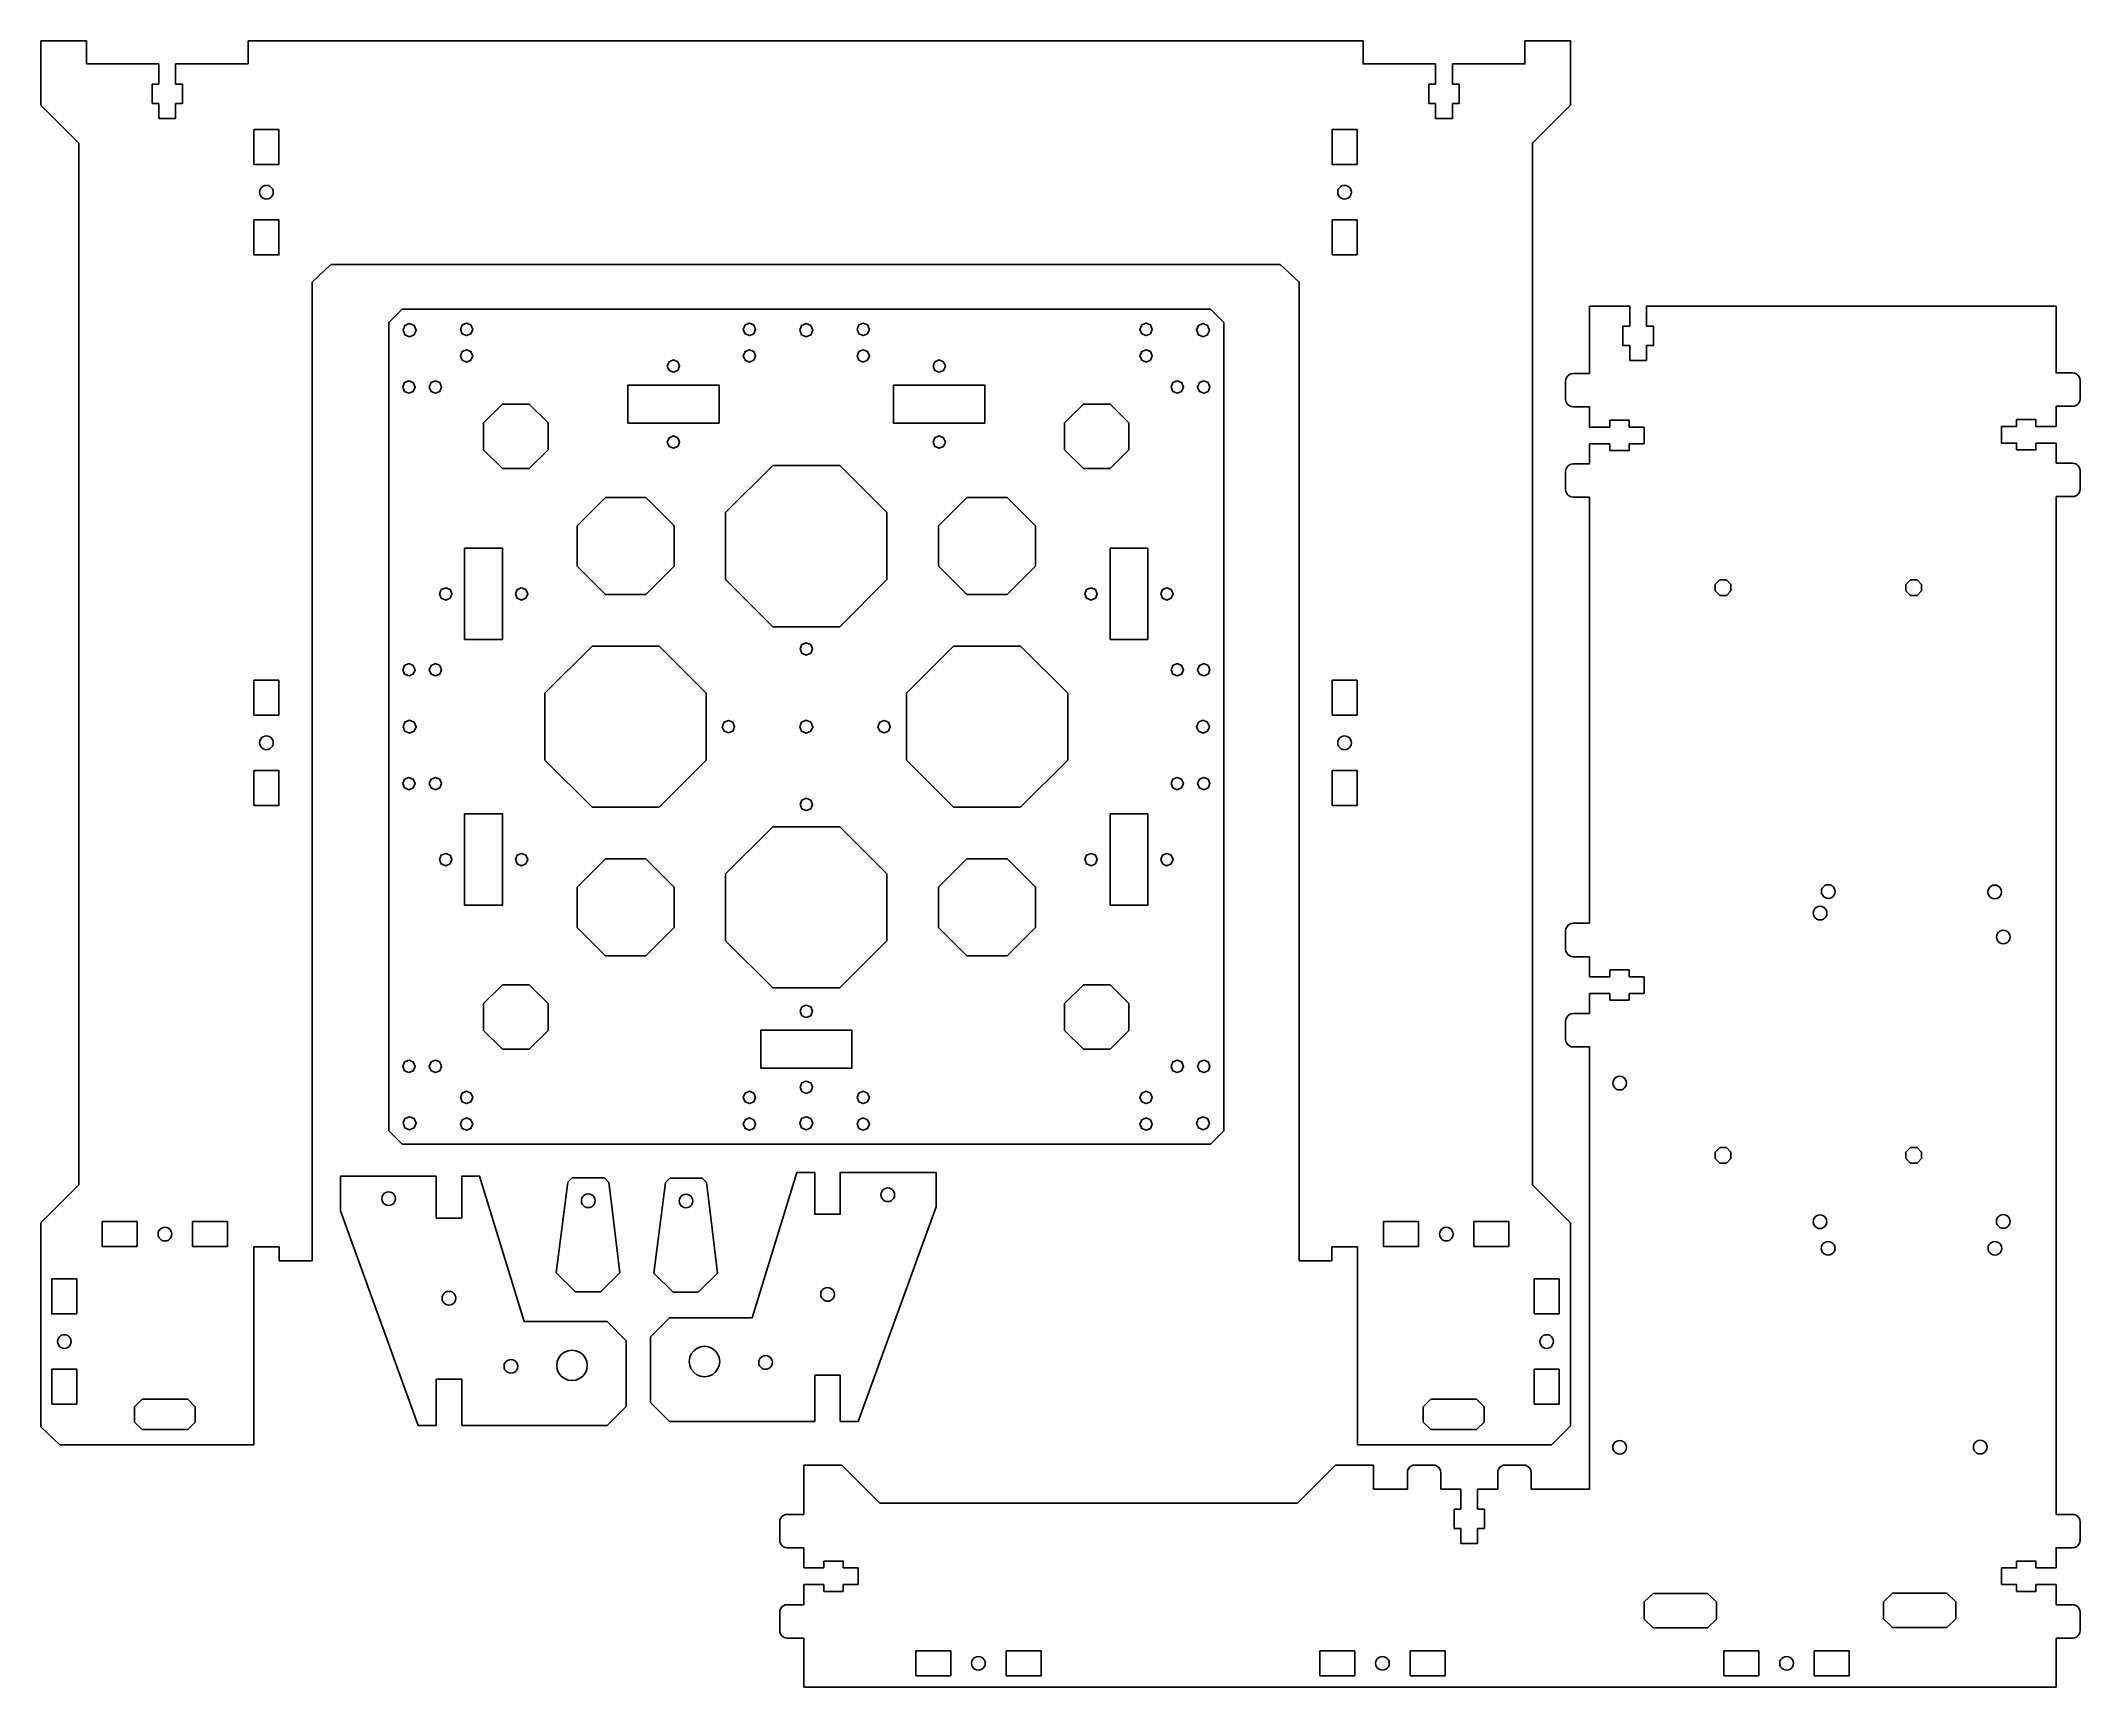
# Model space of a CAD drawing. Extents: x 14 to 551, y 10 to 444.
import ezdxf

# ---------------------------------------------------------------- set-up
doc = ezdxf.new("R2010")
doc.units = 0
doc.layers.get('0').update_dxf_attribs({"linetype": 'CONTINUOUS'})

msp = doc.modelspace()

# ---------------------------------------------------------------- linework, layer by layer
at = {"color": 7}
for points in [[(13.545098, 444.274265), (25.545093, 444.274265)], [(13.545098, 427.274265), (13.545098, 444.274265)], [(25.545093, 444.274265), (25.545093, 438.174265)], [(68.145079, 438.174265), (68.145079, 444.274265)], [(68.145079, 444.274265), (361.894995, 444.274265)], [(361.894995, 444.274265), (361.894995, 438.174265), (380.994976, 438.174265)], [(385.39499, 438.174265), (404.494972, 438.174265), (404.494972, 444.274265)], [(404.494972, 444.274265), (416.494976, 444.274265)], [(416.494976, 444.274265), (416.494976, 427.274265)], [(25.545093, 438.174265), (44.645078, 438.174265)], [(44.645078, 438.174265), (44.645078, 432.874268)], [(49.045083, 438.174265), (68.145079, 438.174265)], [(49.045083, 432.874268), (49.045083, 438.174265)], [(380.994976, 438.174265), (380.994976, 432.874268)], [(385.39499, 432.874268), (385.39499, 438.174265)], [(42.845078, 432.874268), (42.845078, 427.774269)], [(44.645078, 432.874268), (42.845078, 432.874268)], [(50.845079, 432.874268), (49.045083, 432.874268)], [(50.845079, 427.774269), (50.845079, 432.874268)], [(380.994976, 432.874268), (379.194991, 432.874268)], [(379.194991, 432.874268), (379.194991, 427.774269)], [(387.195004, 432.874268), (385.39499, 432.874268)], [(387.195004, 427.774269), (387.195004, 432.874268)], [(13.545098, 427.274265), (23.545097, 417.274265), (23.545097, 142.774376)], [(42.845078, 427.774269), (44.645078, 427.774269)], [(44.645078, 427.774269), (44.645078, 423.82427)], [(49.045083, 427.774269), (50.845079, 427.774269)], [(49.045083, 423.82427), (49.045083, 427.774269)], [(379.194991, 427.774269), (380.994976, 427.774269)], [(380.994976, 427.774269), (380.994976, 423.82427)], [(385.39499, 423.82427), (385.39499, 427.774269)], [(385.39499, 427.774269), (387.195004, 427.774269)], [(416.494976, 132.774377), (406.494968, 142.774376), (406.494968, 417.274265), (416.494976, 427.274265)], [(44.645078, 423.82427), (49.045083, 423.82427)], [(76.295083, 420.868481), (69.695083, 420.868481), (69.695083, 411.668485), (76.295083, 411.668485)], [(76.295083, 411.668485), (76.295083, 420.868481)], [(353.695, 420.868481), (353.695, 411.668485), (360.294992, 411.668485)], [(360.294992, 420.868481), (353.695, 420.868481)], [(360.294992, 411.668485), (360.294992, 420.868481)], [(380.994976, 423.82427), (385.39499, 423.82427)], [(71.25475, 404.83481), (71.193358, 404.368488)], [(71.193358, 404.368488), (71.25475, 403.902167)], [(71.434743, 405.26935), (71.25475, 404.83481)], [(71.25475, 403.902167), (71.434743, 403.467626)], [(71.721071, 405.642499), (71.434743, 405.26935)], [(71.434743, 403.467626), (71.721071, 403.094475)], [(72.09422, 405.928827), (71.721071, 405.642499)], [(71.721071, 403.094475), (72.09422, 402.808149)], [(72.528763, 406.10882), (72.09422, 405.928827)], [(72.995084, 406.170212), (72.528763, 406.10882)], [(73.461406, 406.10882), (72.995084, 406.170212)], [(73.895946, 405.928827), (73.461406, 406.10882)], [(74.269095, 405.642499), (73.895946, 405.928827)], [(73.895946, 402.808149), (74.269095, 403.094475)], [(74.555423, 405.26935), (74.269095, 405.642499)], [(74.269095, 403.094475), (74.555423, 403.467626)], [(74.735416, 404.83481), (74.555423, 405.26935)], [(74.555423, 403.467626), (74.735416, 403.902167)], [(74.796808, 404.368488), (74.735416, 404.83481)], [(74.735416, 403.902167), (74.796808, 404.368488)], [(355.434646, 405.26935), (355.254673, 404.83481), (355.193261, 404.368488)], [(355.193261, 404.368488), (355.254673, 403.902167)], [(355.254673, 403.902167), (355.434646, 403.467626)], [(355.720989, 405.642499), (355.434646, 405.26935)], [(355.434646, 403.467626), (355.720989, 403.094475)], [(356.094143, 405.928827), (355.720989, 405.642499)], [(355.720989, 403.094475), (356.094143, 402.808149)], [(356.52868, 406.10882), (356.094143, 405.928827)], [(356.994996, 406.170212), (356.52868, 406.10882)], [(357.461312, 406.10882), (356.994996, 406.170212)], [(357.89585, 405.928827), (357.461312, 406.10882)], [(358.269004, 405.642499), (357.89585, 405.928827)], [(357.89585, 402.808149), (358.269004, 403.094475)], [(358.555346, 405.26935), (358.269004, 405.642499)], [(358.269004, 403.094475), (358.555346, 403.467626)], [(358.73532, 404.83481), (358.555346, 405.26935)], [(358.555346, 403.467626), (358.73532, 403.902167)], [(358.796731, 404.368488), (358.73532, 404.83481)], [(358.73532, 403.902167), (358.796731, 404.368488)], [(72.09422, 402.808149), (72.528763, 402.628154)], [(72.528763, 402.628154), (72.995084, 402.566762)], [(72.995084, 402.566762), (73.461406, 402.628154)], [(73.461406, 402.628154), (73.895946, 402.808149)], [(356.094143, 402.808149), (356.52868, 402.628154)], [(356.52868, 402.628154), (356.994996, 402.566762)], [(356.994996, 402.566762), (357.461312, 402.628154)], [(357.461312, 402.628154), (357.89585, 402.808149)], [(69.695083, 397.068492), (69.695083, 387.868496)], [(69.695083, 387.868496), (76.295083, 387.868496), (76.295083, 397.068492), (69.695083, 397.068492)], [(360.294992, 397.068492), (353.695, 397.068492)], [(353.695, 397.068492), (353.695, 387.868496)], [(360.294992, 387.868496), (360.294992, 397.068492)], [(353.695, 387.868496), (360.294992, 387.868496)], [(84.99508, 380.669295), (89.995079, 385.332845), (339.995002, 385.332845), (344.994992, 380.669295), (344.994992, 122.783608)], [(84.99508, 122.783608), (84.99508, 380.669295)], [(105.206912, 157.074814), (105.206912, 370.002825), (108.742931, 373.538827), (321.670933, 373.538824), (325.206924, 370.002825), (325.206924, 157.074814), (321.670933, 153.538821), (108.742931, 153.538824), (105.206912, 157.074814)], [(421.539049, 374.337065), (432.139062, 374.337065)], [(421.539049, 356.604424), (421.539049, 374.337065)], [(432.139062, 374.337065), (432.139062, 369.037067)], [(436.539047, 374.337064), (544.439009, 374.337066), (544.439009, 356.75947), (544.439009, 356.75947), (544.439009, 356.75947)], [(438.339061, 369.037067), (436.539047, 369.037067), (436.539047, 374.337065)], [(108.974918, 368.038826), (109.48193, 369.263826), (110.706915, 369.770824), (111.931929, 369.263826), (112.438913, 368.038826), (111.931929, 366.813827), (110.706915, 366.306829), (109.48193, 366.81383), (108.974918, 368.038829)], [(124.082922, 368.238826), (124.558918, 369.386824), (125.706914, 369.862829), (126.854909, 369.386827), (127.330933, 368.238829), (126.854909, 367.090825), (125.706914, 366.614829), (124.558918, 367.090825), (124.082922, 368.238826)], [(198.582929, 368.238826), (199.058925, 369.386824), (200.20692, 369.862829), (201.354915, 369.386827), (201.830911, 368.238829), (201.354915, 367.090825), (200.20692, 366.614829), (199.058925, 367.090825), (198.582929, 368.238826)], [(213.47492, 368.038826), (213.981933, 369.263826), (215.206918, 369.770824), (216.431932, 369.263826), (216.938916, 368.038826), (216.431932, 366.813827), (215.206918, 366.306829), (213.981933, 366.81383), (213.47492, 368.038829)], [(228.582925, 368.238826), (229.058921, 369.386824), (230.206916, 369.862829), (231.354912, 369.386827), (231.830908, 368.238829), (231.354912, 367.090825), (230.206916, 366.614829), (229.058921, 367.090825), (228.582925, 368.238826)], [(303.082931, 368.238826), (303.558927, 369.386824), (304.706923, 369.862829), (305.854918, 369.386827), (306.330914, 368.238829), (305.854918, 367.090825), (304.706923, 366.614829), (303.558927, 367.090825), (303.082931, 368.238826)], [(317.974923, 368.038826), (318.481907, 369.263826), (319.706921, 369.770824), (320.931906, 369.263826), (321.438919, 368.038826), (320.931906, 366.813827), (319.706921, 366.306829), (318.481907, 366.81383), (317.974923, 368.038829)], [(430.339048, 369.037067), (430.339048, 363.937069)], [(432.139062, 369.037067), (430.339048, 369.037067)], [(438.339061, 363.937069), (438.339061, 369.037067)], [(124.082922, 361.238829), (124.558918, 362.386827), (125.706914, 362.862829), (126.854909, 362.386827), (127.330933, 361.238829), (126.854909, 360.090828), (125.706914, 359.614829), (124.558918, 360.090825), (124.082922, 361.238829)], [(178.582912, 358.538829), (179.058908, 359.68683), (180.206932, 360.162826), (181.354927, 359.68683), (181.830923, 358.538829), (181.354927, 357.390828), (180.206932, 356.914829), (179.058908, 357.390825), (178.582912, 358.538829)], [(198.582929, 361.238829), (199.058925, 362.386827), (200.20692, 362.862829), (201.354915, 362.386827), (201.830911, 361.238829), (201.354915, 360.090828), (200.20692, 359.614829), (199.058925, 360.090825), (198.582929, 361.238829)], [(228.582925, 361.238829), (229.058921, 362.386827), (230.206916, 362.862829), (231.354912, 362.386827), (231.830908, 361.238829), (231.354912, 360.090828), (230.206916, 359.614829), (229.058921, 360.090825), (228.582925, 361.238829)], [(248.582913, 358.538829), (249.058909, 359.68683), (250.206933, 360.162826), (251.354928, 359.68683), (251.830924, 358.538829), (251.354928, 357.390828), (250.206933, 356.914829), (249.058909, 357.390825), (248.582913, 358.538829)], [(303.082931, 361.238829), (303.558927, 362.386827), (304.706923, 362.862829), (305.854918, 362.386827), (306.330914, 361.238829), (305.854918, 360.090828), (304.706923, 359.614829), (303.558927, 360.090825), (303.082931, 361.238829)], [(430.339048, 363.937069), (432.139062, 363.937069)], [(432.139062, 363.937069), (432.139062, 359.987069)], [(432.139062, 359.987069), (436.539047, 359.987069)], [(436.539047, 363.937069), (438.339061, 363.937069)], [(436.539047, 359.987069), (436.539047, 363.937069)], [(108.882913, 353.038825), (109.358909, 354.186826), (110.506933, 354.662825), (111.654928, 354.186829), (112.130924, 353.038825), (111.654928, 351.890824), (110.506933, 351.414828), (109.358909, 351.890824), (108.882913, 353.038825)], [(115.882927, 353.038825), (116.358923, 354.186826), (117.506919, 354.662825), (118.654914, 354.186829), (119.13091, 353.038825), (118.654914, 351.890824), (117.506919, 351.414828), (116.358923, 351.890824), (115.882927, 353.038825)], [(311.282926, 353.038825), (311.758922, 354.186826), (312.906917, 354.662825), (314.054913, 354.186829), (314.530909, 353.038825), (314.054913, 351.890824), (312.906917, 351.414828), (311.758922, 351.890824), (311.282926, 353.038825)], [(318.282912, 353.038825), (318.758908, 354.186826), (319.906932, 354.662825), (321.054927, 354.186829), (321.530923, 353.038825), (321.054927, 351.890824), (319.906932, 351.414828), (318.758908, 351.890824), (318.282912, 353.038825)], [(415.307187, 355.122063), (415.239031, 354.604426)], [(415.239031, 354.604426), (415.239031, 349.80443)], [(417.239055, 356.604424), (416.721403, 356.536276), (416.239029, 356.336477), (415.824839, 356.018638), (415.507001, 355.604426), (415.307187, 355.122063)], [(421.539049, 356.604424), (417.239055, 356.604424)], [(548.789013, 356.75947), (544.439009, 356.75947)], [(548.789013, 356.75947), (549.306665, 356.691314), (549.789011, 356.491529), (550.203229, 356.17369), (550.521068, 355.759472), (550.720853, 355.277098), (550.789009, 354.759474)], [(550.789009, 349.959467), (550.789009, 354.759474)], [(168.206927, 343.538825), (168.206927, 353.538827), (192.206908, 353.538827), (192.206908, 343.538827), (168.206927, 343.538825)], [(238.206929, 343.538825), (238.206929, 353.538827), (262.206909, 353.538827), (262.206909, 343.538827), (238.206929, 343.538825)], [(417.239055, 347.804428), (416.721403, 347.872579), (416.239029, 348.072378), (415.824839, 348.390217), (415.507001, 348.804429), (415.307187, 349.286792), (415.239031, 349.80443)], [(548.789013, 347.959471), (549.306665, 348.027628), (549.789011, 348.227413), (550.203229, 348.545252), (550.521068, 348.959469), (550.720853, 349.441843)], [(550.720853, 349.441843), (550.789009, 349.959467)], [(130.206919, 336.517827), (130.206919, 343.559825), (135.185911, 348.538826), (142.22792, 348.538826), (147.206913, 343.559825), (147.206913, 336.517827), (142.22792, 331.538826), (135.185911, 331.538826), (130.206919, 336.517827)], [(283.206923, 336.517827), (283.206923, 343.559825), (288.185916, 348.538826), (295.227925, 348.538826), (300.206917, 343.559825), (300.206917, 336.517827), (295.227925, 331.538826), (288.185916, 331.538826), (283.206923, 336.517827)], [(417.239055, 347.804428), (421.539049, 347.804428)], [(421.539049, 347.804428), (421.539049, 342.504438)], [(426.839041, 344.304435), (431.939051, 344.304435)], [(426.839041, 342.504438), (426.839041, 344.304435)], [(431.939051, 344.304435), (431.939051, 342.504438)], [(530.089025, 342.659479), (534.039008, 342.659479), (534.039008, 344.459464)], [(534.039008, 344.459464), (539.139017, 344.459464), (539.139017, 342.659479)], [(544.439009, 342.659479), (544.439009, 347.959471), (548.789013, 347.959471)], [(178.582912, 338.538826), (179.058908, 339.686827), (180.206932, 340.162826), (181.354927, 339.686824), (181.830923, 338.538826), (181.354927, 337.390825), (180.206932, 336.914829), (179.058908, 337.390825), (178.582912, 338.538826)], [(248.582913, 338.538826), (249.058909, 339.686827), (250.206933, 340.162826), (251.354928, 339.686824), (251.830924, 338.538826), (251.354928, 337.390825), (250.206933, 336.914829), (249.058909, 337.390825), (248.582913, 338.538826)], [(421.539049, 342.504438), (426.839041, 342.504438)], [(431.939051, 342.504438), (435.889061, 342.504438)], [(435.889061, 342.504438), (435.889061, 338.104433)], [(530.089025, 338.259465), (530.089025, 342.659479)], [(539.139017, 342.659479), (544.439009, 342.659479)], [(421.539049, 338.104433), (421.539049, 332.804435)], [(426.839041, 338.104433), (421.539049, 338.104433)], [(426.839041, 336.304434), (426.839041, 338.104433)], [(431.939051, 338.104433), (431.939051, 336.304434), (426.839041, 336.304434)], [(435.889061, 338.104433), (431.939051, 338.104433)], [(534.039008, 336.45948), (534.039008, 338.259465), (530.089025, 338.259465)], [(539.139017, 338.259465), (539.139017, 336.45948), (534.039008, 336.45948)], [(544.439009, 338.259465), (539.139017, 338.259465)], [(544.439009, 332.959473), (544.439009, 338.259465)], [(193.956911, 302.336826), (193.956911, 319.940825), (206.404915, 332.388826), (224.008921, 332.388826), (236.456925, 319.940825), (236.456925, 302.336826), (224.008921, 289.888828), (206.404915, 289.888828), (193.956911, 302.336826)], [(415.307187, 331.322074), (415.239031, 330.804435)], [(415.239031, 330.804435), (415.239031, 326.004439)], [(417.239055, 332.804435), (416.721403, 332.736287), (416.239029, 332.536485), (415.824839, 332.218649), (415.507001, 331.804434), (415.307187, 331.322074)], [(421.539049, 332.804435), (417.239055, 332.804435)], [(548.789013, 332.959473), (544.439009, 332.959473)], [(548.789013, 332.959473), (549.306665, 332.891316), (549.789011, 332.691531), (550.203229, 332.373692), (550.521068, 331.959475), (550.720853, 331.477129), (550.789009, 330.959477)], [(550.789009, 326.15947), (550.789009, 330.959477)], [(154.856913, 305.857827), (154.856913, 316.419827), (162.325924, 323.888826), (172.887922, 323.888826), (180.356933, 316.419827), (180.356933, 305.857827), (172.887922, 298.388827), (162.325924, 298.388827), (154.856913, 305.857827)], [(250.056932, 305.857827), (250.056932, 316.419827), (257.525915, 323.888826), (268.087912, 323.888826), (275.556923, 316.419827), (275.556923, 305.857827), (268.087912, 298.388827), (257.525915, 298.388827), (250.056932, 305.857827)], [(417.239055, 324.00444), (416.721403, 324.072589), (416.239029, 324.272391), (415.824839, 324.590227), (415.507001, 325.004441), (415.307187, 325.486801), (415.239031, 326.004439)], [(417.239055, 324.00444), (421.539049, 324.00444)], [(421.539049, 324.00444), (421.539049, 211.737112)], [(544.439009, 324.159474), (548.789013, 324.159474)], [(544.439009, 324.159474), (544.439009, 55.987148), (544.439009, 55.987148)], [(548.789013, 324.159474), (549.306665, 324.22763), (549.789011, 324.427444), (550.203229, 324.745254), (550.521068, 325.159472), (550.720853, 325.641846)], [(550.720853, 325.641846), (550.789009, 326.15947)], [(125.206929, 286.538827), (125.206929, 310.538827), (135.206909, 310.538827), (135.206909, 286.538827), (125.206929, 286.538827)], [(295.206927, 286.538827), (295.206927, 310.538827), (305.206907, 310.538827), (305.206907, 286.538827), (295.206927, 286.538827)], [(454.647995, 299.304085), (454.647526, 301.016811), (455.858938, 302.227559), (457.571698, 302.228043), (458.782412, 301.016618), (458.782929, 299.303872), (457.57147, 298.09314), (455.858757, 298.09264), (454.647995, 299.304085)], [(504.88355, 299.304085), (504.88308, 301.016811), (506.094493, 302.227559), (507.807253, 302.228043), (509.017967, 301.016618), (509.018484, 299.303872), (507.807025, 298.09314), (506.094311, 298.09264), (504.88355, 299.304085)], [(118.582919, 298.538826), (119.058915, 299.686827), (120.206911, 300.162826), (121.354906, 299.686827), (121.83093, 298.538826), (121.354906, 297.390828), (120.206911, 296.914826), (119.058915, 297.390828), (118.582919, 298.538826)], [(138.582907, 298.538826), (139.058932, 299.686827), (140.206927, 300.162826), (141.354922, 299.686827), (141.830918, 298.538826), (141.354922, 297.390828), (140.206927, 296.914826), (139.058932, 297.390828), (138.582907, 298.538826)], [(288.582918, 298.538826), (289.058914, 299.686827), (290.206909, 300.162826), (291.354933, 299.686827), (291.830929, 298.538826), (291.354933, 297.390828), (290.206909, 296.914826), (289.058914, 297.390828), (288.582918, 298.538826)], [(308.582906, 298.538826), (309.05893, 299.686827), (310.206926, 300.162826), (311.354921, 299.686827), (311.830917, 298.538826), (311.354921, 297.390828), (310.206926, 296.914826), (309.05893, 297.390828), (308.582906, 298.538826)], [(146.356916, 254.736826), (146.356916, 272.340831), (158.80492, 284.788826), (176.408926, 284.788826), (188.85693, 272.340831), (188.85693, 254.736826), (176.408926, 242.288823), (158.80492, 242.288823), (146.356916, 254.736826)], [(213.582927, 284.038827), (214.058923, 285.186828), (215.206918, 285.662826), (216.354913, 285.186828), (216.830909, 284.038827), (216.354913, 282.890826), (215.206918, 282.414827), (214.058923, 282.890826), (213.582927, 284.038827)], [(241.556906, 254.736826), (241.556906, 272.340831), (254.00491, 284.788826), (271.608916, 284.788826), (284.05692, 272.340831), (284.05692, 254.736826), (271.608916, 242.288823), (254.00491, 242.288823), (241.556906, 254.736826)], [(108.882913, 278.538826), (109.358909, 279.686827), (110.506933, 280.162826), (111.654928, 279.686827), (112.130924, 278.538826), (111.654928, 277.390831), (110.506933, 276.914835), (109.358909, 277.390831), (108.882913, 278.538826)], [(115.882927, 278.538826), (116.358923, 279.686827), (117.506919, 280.162826), (118.654914, 279.686827), (119.13091, 278.538826), (118.654914, 277.390831), (117.506919, 276.914835), (116.358923, 277.390831), (115.882927, 278.538826)], [(311.282926, 278.538826), (311.758922, 279.686827), (312.906917, 280.162826), (314.054913, 279.686827), (314.530909, 278.538826), (314.054913, 277.390831), (312.906917, 276.914835), (311.758922, 277.390831), (311.282926, 278.538826)], [(318.282912, 278.538826), (318.758908, 279.686827), (319.906932, 280.162826), (321.054927, 279.686827), (321.530923, 278.538826), (321.054927, 277.390831), (319.906932, 276.914835), (318.758908, 277.390831), (318.282912, 278.538826)], [(76.295083, 275.78356), (69.695083, 275.78356), (69.695083, 266.583564), (76.295083, 266.583564)], [(76.295083, 266.583564), (76.295083, 275.78356)], [(360.294992, 275.78356), (353.695, 275.78356)], [(353.695, 275.78356), (353.695, 266.583564)], [(360.294992, 266.583564), (360.294992, 275.78356)], [(108.974918, 263.538828), (109.48193, 264.763814), (110.706915, 265.270826), (111.931929, 264.763814), (112.438913, 263.538828), (111.931929, 262.313814), (110.706915, 261.806829), (109.48193, 262.313814), (108.974918, 263.538828)], [(193.082925, 263.538828), (193.558921, 264.686823), (194.706917, 265.162819), (195.854912, 264.686823), (196.330908, 263.538828), (195.854912, 262.390833), (194.706917, 261.914835), (193.558921, 262.390833), (193.082925, 263.538828)], [(213.47492, 263.538828), (213.981933, 264.763814), (215.206918, 265.270826), (216.431932, 264.763814), (216.938916, 263.538828), (216.431932, 262.313814), (215.206918, 261.806829), (213.981933, 262.313814), (213.47492, 263.538828)], [(234.082928, 263.538828), (234.558924, 264.686823), (235.706919, 265.162819), (236.854915, 264.686823), (237.330911, 263.538828), (236.854915, 262.390833), (235.706919, 261.914835), (234.558924, 262.390833), (234.082928, 263.538828)], [(317.974923, 263.538828), (318.481907, 264.763814), (319.706921, 265.270826), (320.931906, 264.763814), (321.438919, 263.538828), (320.931906, 262.313814), (319.706921, 261.806829), (318.481907, 262.313814), (317.974923, 263.538828)], [(353.695, 266.583564), (360.294992, 266.583564)], [(71.25475, 259.749885), (71.193358, 259.283567)], [(71.193358, 259.283567), (71.25475, 258.817245)], [(71.434743, 260.184429), (71.25475, 259.749885)], [(71.25475, 258.817245), (71.434743, 258.382702)], [(71.721071, 260.557577), (71.434743, 260.184429)], [(71.434743, 258.382702), (71.721071, 258.009554)], [(72.09422, 260.843906), (71.721071, 260.557577)], [(71.721071, 258.009554), (72.09422, 257.723225)], [(72.528763, 261.023899), (72.09422, 260.843906)], [(72.995084, 261.08529), (72.528763, 261.023899)], [(73.461406, 261.023899), (72.995084, 261.08529)], [(73.895946, 260.843906), (73.461406, 261.023899)], [(74.269095, 260.557577), (73.895946, 260.843906)], [(73.895946, 257.723225), (74.269095, 258.009554)], [(74.555423, 260.184429), (74.269095, 260.557577)], [(74.269095, 258.009554), (74.555423, 258.382702)], [(74.735416, 259.749885), (74.555423, 260.184429)], [(74.555423, 258.382702), (74.735416, 258.817245)], [(74.796808, 259.283567), (74.735416, 259.749885)], [(74.735416, 258.817245), (74.796808, 259.283567)], [(355.254673, 259.749885), (355.193261, 259.283567)], [(355.193261, 259.283567), (355.254673, 258.817245)], [(355.434646, 260.184429), (355.254673, 259.749885)], [(355.254673, 258.817245), (355.434646, 258.382702)], [(355.720989, 260.557577), (355.434646, 260.184429)], [(355.434646, 258.382702), (355.720989, 258.009554)], [(356.094143, 260.843906), (355.720989, 260.557577)], [(355.720989, 258.009554), (356.094143, 257.723225)], [(356.52868, 261.023899), (356.094143, 260.843906)], [(356.994996, 261.08529), (356.52868, 261.023899)], [(357.461312, 261.023899), (356.994996, 261.08529)], [(357.89585, 260.843906), (357.461312, 261.023899)], [(358.269004, 260.557577), (357.89585, 260.843906)], [(357.89585, 257.723225), (358.269004, 258.009554)], [(358.555346, 260.184429), (358.269004, 260.557577)], [(358.269004, 258.009554), (358.555346, 258.382702)], [(358.73532, 259.749885), (358.555346, 260.184429)], [(358.555346, 258.382702), (358.73532, 258.817245)], [(358.796731, 259.283567), (358.73532, 259.749885)], [(358.73532, 258.817245), (358.796731, 259.283567)], [(72.09422, 257.723225), (72.528763, 257.543232)], [(72.528763, 257.543232), (72.995084, 257.48184)], [(72.995084, 257.48184), (73.461406, 257.543232)], [(73.461406, 257.543232), (73.895946, 257.723225)], [(356.094143, 257.723225), (356.52868, 257.543232)], [(356.52868, 257.543232), (356.994996, 257.48184)], [(356.994996, 257.48184), (357.461312, 257.543232)], [(357.461312, 257.543232), (357.89585, 257.723225)], [(69.695083, 242.783572), (76.295083, 242.783572), (76.295083, 251.98357), (69.695083, 251.98357), (69.695083, 242.783572)], [(108.882913, 248.538831), (109.358909, 249.686827), (110.506933, 250.162823), (111.654928, 249.686827), (112.130924, 248.538831), (111.654928, 247.390836), (110.506933, 246.91484), (109.358909, 247.390836), (108.882913, 248.538831)], [(115.882927, 248.538831), (116.358923, 249.686827), (117.506919, 250.162823), (118.654914, 249.686827), (119.13091, 248.538831), (118.654914, 247.390836), (117.506919, 246.91484), (116.358923, 247.390836), (115.882927, 248.538831)], [(311.282926, 248.538831), (311.758922, 249.686827), (312.906917, 250.162823), (314.054913, 249.686827), (314.530909, 248.538831), (314.054913, 247.390836), (312.906917, 246.91484), (311.758922, 247.390836), (311.282926, 248.538831)], [(318.282912, 248.538831), (318.758908, 249.686827), (319.906932, 250.162823), (321.054927, 249.686827), (321.530923, 248.538831), (321.054927, 247.390836), (319.906932, 246.91484), (318.758908, 247.390836), (318.282912, 248.538831)], [(353.695, 251.98357), (353.695, 242.783572)], [(360.294992, 251.98357), (353.695, 251.98357)], [(360.294992, 242.783572), (360.294992, 251.98357)], [(213.582927, 243.038828), (214.058923, 244.186823), (215.206918, 244.662819), (216.354913, 244.186823), (216.830909, 243.038828), (216.354913, 241.890833), (215.206918, 241.414837), (214.058923, 241.890833), (213.582927, 243.038828)], [(353.695, 242.783572), (360.294992, 242.783572)], [(125.206929, 216.538839), (125.206929, 240.538819), (135.206909, 240.538819), (135.206909, 216.538839), (125.206929, 216.538839)], [(193.956911, 207.136831), (193.956911, 224.740837), (206.404915, 237.188841), (224.008921, 237.188841), (236.456925, 224.740837), (236.456925, 207.136831), (224.008921, 194.688827), (206.404915, 194.688827), (193.956911, 207.136831)], [(295.206927, 216.538839), (295.206927, 240.538819), (305.206907, 240.538819), (305.206907, 216.538839), (295.206927, 216.538839)], [(118.582919, 228.538815), (119.058915, 229.686838), (120.206911, 230.162834), (121.354906, 229.686838), (121.83093, 228.538815), (121.354906, 227.390819), (120.206911, 226.914823), (119.058915, 227.390819), (118.582919, 228.538815)], [(138.582907, 228.538815), (139.058932, 229.686838), (140.206927, 230.162834), (141.354922, 229.686838), (141.830918, 228.538815), (141.354922, 227.390819), (140.206927, 226.914823), (139.058932, 227.390819), (138.582907, 228.538815)], [(154.856913, 210.657836), (154.856913, 221.219833), (162.325924, 228.688816), (172.887922, 228.688816), (180.356933, 221.219833), (180.356933, 210.657836), (172.887922, 203.188825), (162.325924, 203.188825), (154.856913, 210.657836)], [(250.056932, 210.657836), (250.056932, 221.219833), (257.525915, 228.688816), (268.087912, 228.688816), (275.556923, 221.219833), (275.556923, 210.657836), (268.087912, 203.188825), (257.525915, 203.188825), (250.056932, 210.657836)], [(288.582918, 228.538815), (289.058914, 229.686838), (290.206909, 230.162834), (291.354933, 229.686838), (291.830929, 228.538815), (291.354933, 227.390819), (290.206909, 226.914823), (289.058914, 227.390819), (288.582918, 228.538815)], [(308.582906, 228.538815), (309.05893, 229.686838), (310.206926, 230.162834), (311.354921, 229.686838), (311.830917, 228.538815), (311.354921, 227.390819), (310.206926, 226.914823), (309.05893, 227.390819), (308.582906, 228.538815)], [(482.676527, 220.555416), (482.615257, 220.089532)], [(482.856275, 220.989567), (482.676527, 220.555416)], [(483.142279, 221.3624), (482.856275, 220.989567)], [(483.515038, 221.648508), (483.142279, 221.3624)], [(483.949124, 221.828391), (483.515038, 221.648508)], [(484.414988, 221.889791), (483.949124, 221.828391)], [(484.88088, 221.828524), (484.414988, 221.889791)], [(485.315023, 221.648765), (484.88088, 221.828524)], [(485.687867, 221.362764), (485.315023, 221.648765)], [(485.973984, 220.990013), (485.687867, 221.362764)], [(486.153844, 220.555913), (485.973984, 220.990013)], [(486.215255, 220.090049), (486.153844, 220.555913)], [(526.510718, 220.463197), (526.449448, 219.997314)], [(526.690466, 220.897348), (526.510718, 220.463197)], [(526.97647, 221.270181), (526.690466, 220.897348)], [(527.349229, 221.556289), (526.97647, 221.270181)], [(527.783315, 221.736172), (527.349229, 221.556289)], [(528.249179, 221.797572), (527.783315, 221.736172)], [(528.715072, 221.736305), (528.249179, 221.797572)], [(529.149214, 221.556546), (528.715072, 221.736305)], [(529.522058, 221.270545), (529.149214, 221.556546)], [(529.808175, 220.897794), (529.522058, 221.270545)], [(529.988035, 220.463694), (529.808175, 220.897794)], [(530.049446, 219.99783), (529.988035, 220.463694)], [(480.715055, 215.307192), (480.535279, 214.873038)], [(481.00103, 215.680025), (480.715055, 215.307192)], [(481.151822, 215.821754), (481.00103, 215.680025)], [(481.225454, 215.852265), (481.151822, 215.821754)], [(481.37379, 215.96613), (481.225454, 215.852265)], [(481.807904, 216.146013), (481.37379, 215.96613)], [(482.273768, 216.207413), (481.807904, 216.146013)], [(482.739632, 216.146146), (482.273768, 216.207413)], [(482.615257, 220.089532), (482.67664, 219.623668)], [(482.67664, 219.623668), (482.856529, 219.189568)], [(483.173803, 215.966387), (482.739632, 216.146146)], [(482.856529, 219.189568), (483.142646, 218.816817)], [(483.142646, 218.816817), (483.515489, 218.530816)], [(483.546618, 215.680389), (483.173803, 215.966387)], [(483.515489, 218.530816), (483.949632, 218.351058)], [(483.832735, 215.307638), (483.546618, 215.680389)], [(484.012624, 214.873538), (483.832735, 215.307638)], [(484.415524, 218.28979), (483.949632, 218.351058)], [(484.881388, 218.35119), (484.415524, 218.28979)], [(484.881388, 218.35119), (485.315474, 218.531073)], [(485.315474, 218.531073), (485.688234, 218.817182)], [(485.688234, 218.817182), (485.974238, 219.190014)], [(485.974238, 219.190014), (486.153985, 219.624165)], [(486.153985, 219.624165), (486.215255, 220.090049)], [(526.449448, 219.997314), (526.51086, 219.531449)], [(526.51086, 219.531449), (526.69072, 219.097349)], [(526.69072, 219.097349), (526.976837, 218.724599)], [(526.976837, 218.724599), (527.34968, 218.438597)], [(527.34968, 218.438597), (527.783823, 218.258839)], [(527.783823, 218.258839), (528.249715, 218.197574)], [(528.71558, 218.258974), (528.249715, 218.197574)], [(528.71558, 218.258974), (529.149666, 218.438857)], [(529.149666, 218.438857), (529.522425, 218.724963)], [(529.522425, 218.724963), (529.808429, 219.097795)], [(529.808429, 219.097795), (529.988176, 219.531946)], [(529.988176, 219.531946), (530.049446, 219.99783)], [(415.307187, 210.254751), (415.239031, 209.737111)], [(415.239031, 209.737111), (415.239031, 204.937117)], [(417.239055, 211.737112), (416.721403, 211.668964), (416.239029, 211.469162), (415.824839, 211.151326), (415.507001, 210.737111), (415.307187, 210.254751)], [(421.539049, 211.737112), (417.239055, 211.737112)], [(480.535279, 214.873038), (480.474009, 214.407157)], [(480.474009, 214.407157), (480.53542, 213.94129)], [(480.53542, 213.94129), (480.715309, 213.50719)], [(480.715309, 213.50719), (481.001397, 213.13444)], [(481.001397, 213.13444), (481.374241, 212.848441)], [(481.374241, 212.848441), (481.808384, 212.66868)], [(481.808384, 212.66868), (482.274276, 212.607415)], [(482.274276, 212.607415), (482.74014, 212.668815)], [(483.174226, 212.848698), (482.74014, 212.668815)], [(483.174226, 212.848698), (483.325018, 212.990427)], [(483.325018, 212.990427), (483.546985, 213.134804)], [(483.546985, 213.134804), (483.832989, 213.507636)], [(483.832989, 213.507636), (484.012737, 213.94179)], [(484.074007, 214.407671), (484.012624, 214.873538)], [(484.012737, 213.94179), (484.074007, 214.407671)], [(530.071065, 209.845337), (529.63695, 209.665454), (529.422123, 209.500563)], [(530.536929, 209.90674), (530.071065, 209.845337)], [(531.002821, 209.845473), (530.536929, 209.90674)], [(531.809808, 209.379713), (531.436964, 209.665714), (531.002821, 209.845473)], [(417.239055, 202.937116), (416.721403, 203.005264), (416.239029, 203.205066), (415.824839, 203.522902), (415.507001, 203.937116), (415.307187, 204.419477), (415.239031, 204.937117)], [(528.79844, 208.572362), (528.737198, 208.106481)], [(528.737198, 208.106481), (528.798581, 207.640617)], [(528.978216, 209.006516), (528.79844, 208.572362)], [(528.798581, 207.640617), (528.97847, 207.206517)], [(529.26422, 209.379349), (528.978216, 209.006516)], [(528.97847, 207.206517), (529.264586, 206.833764)], [(529.374202, 209.4807), (529.26422, 209.379349)], [(529.264586, 206.833764), (529.637402, 206.547765)], [(529.422123, 209.500563), (529.374202, 209.480695)], [(529.637402, 206.547765), (530.071573, 206.368007)], [(530.071573, 206.368007), (530.537437, 206.306739)], [(530.537437, 206.306739), (531.003301, 206.368139)], [(531.003301, 206.368139), (531.437415, 206.548022)], [(531.437415, 206.548022), (531.547397, 206.649374)], [(531.547397, 206.649374), (531.810146, 206.83413)], [(532.095896, 209.006962), (531.809808, 209.379713)], [(531.810146, 206.83413), (532.09615, 207.206963)], [(532.275785, 208.572862), (532.095896, 209.006962)], [(532.09615, 207.206963), (532.275926, 207.641114)], [(532.337196, 208.106998), (532.275785, 208.572862)], [(532.275926, 207.641114), (532.337196, 208.106998)], [(417.239055, 202.937116), (421.539049, 202.937116)], [(421.539049, 202.937116), (421.539049, 197.637123)], [(426.839041, 199.437123), (431.939051, 199.437123)], [(426.839041, 197.637123), (426.839041, 199.437123)], [(431.939051, 199.437123), (431.939051, 197.637123)], [(130.206919, 183.517823), (130.206919, 190.559832), (135.185911, 195.538824), (142.22792, 195.538824), (147.206913, 190.559832), (147.206913, 183.517823), (142.22792, 178.53883), (135.185911, 178.53883), (130.206919, 183.517823)], [(283.206923, 183.517823), (283.206923, 190.559832), (288.185916, 195.538824), (295.227925, 195.538824), (300.206917, 190.559832), (300.206917, 183.517823), (295.227925, 178.53883), (288.185916, 178.53883), (283.206923, 183.517823)], [(421.539049, 197.637123), (426.839041, 197.637123)], [(431.939051, 197.637123), (435.889061, 197.637123)], [(435.889061, 197.637123), (435.889061, 193.237118)], [(213.582927, 188.538838), (214.058923, 189.686834), (215.206918, 190.16283), (216.354913, 189.686834), (216.830909, 188.538838), (216.354913, 187.390815), (215.206918, 186.914819), (214.058923, 187.390815), (213.582927, 188.538836)], [(426.839041, 193.237118), (421.539049, 193.237118)], [(421.539049, 193.237118), (421.539049, 187.937123)], [(426.839041, 191.437122), (426.839041, 193.237118)], [(431.939051, 191.437122), (426.839041, 191.437122)], [(431.939051, 193.237118), (431.939051, 191.437122)], [(435.889061, 193.237118), (431.939051, 193.237118)], [(203.206914, 173.53884), (203.206914, 183.53882), (227.206922, 183.53882), (227.206922, 173.53884), (203.206914, 173.53884)], [(415.307187, 186.454759), (415.239031, 185.937121)], [(415.239031, 185.937121), (415.239031, 181.137128)], [(417.239055, 187.937123), (416.721403, 187.868972), (416.239029, 187.669173), (415.824839, 187.351334), (415.507001, 186.937122), (415.307187, 186.454759)], [(421.539049, 187.937123), (417.239055, 187.937123)], [(416.239029, 179.405077), (415.824839, 179.722915), (415.507001, 180.137127), (415.307187, 180.61949), (415.239031, 181.137128)], [(417.239055, 179.137127), (416.721403, 179.205275), (416.239029, 179.405077)], [(417.239055, 179.137127), (421.539049, 179.137127)], [(421.539049, 62.637165), (421.539049, 179.137127)], [(108.882913, 174.038825), (109.358909, 175.18682), (110.506933, 175.662816), (111.654928, 175.18682), (112.130924, 174.038825), (111.654928, 172.89083), (110.506933, 172.414834), (109.358909, 172.89083), (108.882913, 174.038825)], [(115.882927, 174.038825), (116.358923, 175.18682), (117.506919, 175.662816), (118.654914, 175.18682), (119.13091, 174.038825), (118.654914, 172.89083), (117.506919, 172.414834), (116.358923, 172.89083), (115.882927, 174.038825)], [(311.282926, 174.038825), (311.758922, 175.18682), (312.906917, 175.662816), (314.054913, 175.18682), (314.530909, 174.038825), (314.054913, 172.89083), (312.906917, 172.414834), (311.758922, 172.89083), (311.282926, 174.038825)], [(318.282912, 174.038825), (318.758908, 175.18682), (319.906932, 175.662816), (321.054927, 175.18682), (321.530923, 174.038825), (321.054927, 172.89083), (319.906932, 172.414834), (318.758908, 172.89083), (318.282912, 174.038825)], [(124.082922, 165.83883), (124.558918, 166.986825), (125.706914, 167.462821), (126.854909, 166.986825), (127.330933, 165.83883), (126.854909, 164.690835), (125.706914, 164.214839), (124.558918, 164.690835), (124.082922, 165.83883)], [(198.582929, 165.83883), (199.058925, 166.986825), (200.20692, 167.462821), (201.354915, 166.986825), (201.830911, 165.83883), (201.354915, 164.690835), (200.20692, 164.214839), (199.058925, 164.690835), (198.582929, 165.83883)], [(213.582927, 168.538822), (214.058923, 169.686817), (215.206918, 170.162841), (216.354913, 169.686817), (216.830909, 168.538822), (216.354913, 167.390824), (215.206918, 166.914831), (214.058923, 167.390824), (213.582927, 168.538822)], [(228.582925, 165.83883), (229.058921, 166.986825), (230.206916, 167.462821), (231.354912, 166.986825), (231.830908, 165.83883), (231.354912, 164.690835), (230.206916, 164.214839), (229.058921, 164.690835), (228.582925, 165.83883)], [(303.082931, 165.83883), (303.558927, 166.986825), (304.706923, 167.462821), (305.854918, 166.986825), (306.330914, 165.83883), (305.854918, 164.690835), (304.706923, 164.214839), (303.558927, 164.690835), (303.082931, 165.83883)], [(427.733178, 170.081473), (427.671936, 169.615589)], [(427.671936, 169.615589), (427.733319, 169.149725)], [(427.912953, 170.515624), (427.733178, 170.081473)], [(427.733319, 169.149725), (427.913207, 168.715625)], [(428.198957, 170.888457), (427.912953, 170.515624)], [(427.913207, 168.715625), (428.199324, 168.342874)], [(428.571688, 171.174565), (428.198957, 170.888457)], [(428.199324, 168.342874), (428.57214, 168.056873)], [(429.005802, 171.354448), (428.571688, 171.174565)], [(428.57214, 168.056873), (429.00631, 167.877115)], [(429.471667, 171.415848), (429.005802, 171.354448)], [(429.00631, 167.877115), (429.472175, 167.815847)], [(429.937559, 171.354581), (429.471667, 171.415848)], [(429.472175, 167.815847), (429.938039, 167.877247)], [(430.371702, 171.174822), (429.937559, 171.354581)], [(429.938039, 167.877247), (430.372153, 168.05713)], [(430.744545, 170.888821), (430.371702, 171.174822)], [(430.372153, 168.05713), (430.744912, 168.343239)], [(431.030662, 170.51607), (430.744545, 170.888821)], [(430.744912, 168.343239), (431.030916, 168.716071)], [(431.210522, 170.08197), (431.030662, 170.51607)], [(431.030916, 168.716071), (431.210664, 169.150222)], [(431.271934, 169.616106), (431.210522, 170.08197)], [(431.210664, 169.150222), (431.271934, 169.616106)], [(108.974918, 159.038827), (109.48193, 160.263841), (110.706915, 160.770825), (111.931929, 160.263841), (112.438913, 159.038827), (111.931929, 157.813841), (110.706915, 157.306829), (109.48193, 157.813841), (108.974918, 159.038827)], [(124.082922, 158.838816), (124.558918, 159.986837), (125.706914, 160.462835), (126.854909, 159.986839), (127.330933, 158.838816), (126.854909, 157.690821), (125.706914, 157.214825), (124.558918, 157.690821), (124.082922, 158.838816)], [(198.582929, 158.838816), (199.058925, 159.986837), (200.20692, 160.462835), (201.354915, 159.986839), (201.830911, 158.838816), (201.354915, 157.690821), (200.20692, 157.214825), (199.058925, 157.690821), (198.582929, 158.838816)], [(213.47492, 159.038827), (213.981933, 160.263841), (215.206918, 160.770825), (216.431932, 160.263841), (216.938916, 159.038827), (216.431932, 157.813841), (215.206918, 157.306829), (213.981933, 157.813841), (213.47492, 159.038827)], [(228.582925, 158.838816), (229.058921, 159.986837), (230.206916, 160.462835), (231.354912, 159.986839), (231.830908, 158.838816), (231.354912, 157.690821), (230.206916, 157.214825), (229.058921, 157.690821), (228.582925, 158.838816)], [(303.082931, 158.838816), (303.558927, 159.986837), (304.706923, 160.462835), (305.854918, 159.986839), (306.330914, 158.838816), (305.854918, 157.690821), (304.706923, 157.214825), (303.558927, 157.690821), (303.082931, 158.838816)], [(317.974923, 159.038827), (318.481907, 160.263841), (319.706921, 160.770825), (320.931906, 160.263841), (321.438919, 159.038827), (320.931906, 157.813841), (319.706921, 157.306829), (318.481907, 157.813841), (317.974923, 159.038827)], [(454.647994, 149.726316), (454.647525, 151.439041), (455.858937, 152.64979), (457.571697, 152.650274), (458.782411, 151.438848), (458.782928, 149.726103), (457.571469, 148.515371), (455.858756, 148.51487), (454.647994, 149.726316)], [(504.88355, 149.726307), (504.88308, 151.439033), (506.094493, 152.649781), (507.807253, 152.650265), (509.017967, 151.438839), (509.018484, 149.726094), (507.807025, 148.515362), (506.094311, 148.514862), (504.88355, 149.726307)], [(140.890238, 106.762392), (129.133244, 145.077152), (124.422464, 145.077152), (124.422464, 134.054698), (117.707862, 134.054698), (117.707862, 145.083888), (92.456706, 145.083888), (92.456706, 135.963454), (112.997093, 79.405596)], [(200.97194, 107.780641), (212.728951, 146.095415)], [(212.728951, 146.095415), (217.43972, 146.095415)], [(217.43972, 146.095415), (217.43972, 135.072958), (224.154323, 135.072958), (224.154323, 146.102152), (249.405479, 146.102152), (249.405479, 136.981717), (228.865091, 80.423853)], [(13.545098, 132.774377), (23.545097, 142.774376)], [(106.460883, 137.894991), (106.747564, 138.26862), (106.927791, 138.703719), (106.989259, 139.170641), (106.927791, 139.637561), (106.747564, 140.07266), (106.460883, 140.446289), (106.087249, 140.732987), (105.652147, 140.913211), (105.18521, 140.974682), (104.718302, 140.913211), (104.2832, 140.732987), (103.909566, 140.446289), (103.622884, 140.07266), (103.442657, 139.637561), (103.381189, 139.170641), (103.442657, 138.703719), (103.622884, 138.26862), (103.909566, 137.894991), (104.2832, 137.608293), (104.718302, 137.428069), (105.18521, 137.366598), (105.652147, 137.428069), (106.087249, 137.608293), (106.460883, 137.894991)], [(149.292564, 119.656366), (152.383264, 143.502699)], [(152.383264, 143.502699), (153.515314, 144.634763)], [(162.015311, 144.634763), (153.515314, 144.634763)], [(159.326411, 139.523309), (159.50661, 139.08821), (159.568106, 138.621287), (159.50661, 138.154368), (159.326411, 137.719268), (159.039701, 137.345637), (158.666067, 137.058942), (158.230965, 136.878718), (157.764057, 136.817247), (157.29712, 136.878718), (156.862018, 137.058942), (156.488412, 137.345637), (156.201703, 137.719268), (156.021476, 138.154368), (155.960008, 138.621287), (156.021476, 139.08821), (156.201703, 139.523309), (156.488412, 139.89694), (156.862018, 140.183636), (157.29712, 140.36386), (157.764057, 140.425331), (158.230965, 140.36386), (158.666067, 140.183636), (159.039701, 139.89694), (159.326411, 139.523309)], [(162.015311, 144.634763), (163.178688, 143.471386)], [(163.777535, 138.621287), (163.178688, 143.471386)], [(175.032021, 119.578128), (178.122721, 143.424464)], [(178.122721, 143.424464), (179.254771, 144.556525)], [(187.754768, 144.556525), (179.254771, 144.556525)], [(183.503514, 136.739012), (183.036605, 136.800483), (182.601503, 136.980707), (182.227869, 137.267402), (181.94116, 137.641034), (181.760932, 138.076133), (181.699464, 138.543053), (181.760932, 139.009972), (181.94116, 139.445074), (182.227869, 139.818703), (182.601503, 140.105398), (183.036605, 140.285622), (183.503514, 140.347096), (183.970422, 140.285622), (184.405524, 140.105398), (184.779158, 139.818703), (185.065868, 139.445074), (185.246095, 139.009972), (185.307563, 138.543053), (185.246095, 138.076133), (185.065868, 137.641034), (184.779158, 137.267402), (184.405524, 136.980707), (183.970422, 136.800483), (183.503514, 136.739012)], [(187.754768, 144.556525), (188.918144, 143.393149)], [(189.516992, 138.543053), (188.918144, 143.393149)], [(235.11462, 139.28688), (234.934393, 139.721982), (234.872925, 140.188902), (234.934393, 140.655822)], [(234.934393, 140.655822), (235.11462, 141.090924)], [(235.11462, 141.090924), (235.40133, 141.464552)], [(235.40133, 141.464552), (235.774936, 141.751248), (236.210038, 141.931472)], [(236.210038, 141.931472), (236.676974, 141.992945)], [(236.676974, 141.992945), (237.143883, 141.931472), (237.578985, 141.751248)], [(237.578985, 141.751248), (237.952619, 141.464552)], [(237.952619, 141.464552), (238.2393, 141.090924), (238.419527, 140.655822), (238.481023, 140.188902)], [(238.419527, 139.721982), (238.2393, 139.28688)], [(238.481023, 140.188902), (238.419527, 139.721982)], [(166.065539, 119.651072), (163.777535, 138.621287)], [(191.804996, 119.572837), (189.516992, 138.543053)], [(235.40133, 138.913252), (235.11462, 139.28688)], [(235.774936, 138.626556), (235.40133, 138.913252)], [(236.210038, 138.446332), (235.774936, 138.626556)], [(236.676974, 138.384861), (236.210038, 138.446332)], [(237.143883, 138.446332), (236.676974, 138.384861)], [(237.578985, 138.626556), (237.143883, 138.446332)], [(237.952619, 138.913252), (237.578985, 138.626556)], [(238.2393, 139.28688), (237.952619, 138.913252)], [(480.971058, 134.363325), (480.685054, 133.990509)], [(481.343818, 134.649441), (480.971058, 134.363325)], [(481.523537, 134.73947), (481.343818, 134.649441)], [(481.578598, 134.746723), (481.523537, 134.739386)], [(482.243768, 134.890713), (481.777904, 134.82933), (481.578598, 134.746723)], [(482.70966, 134.829443), (482.243768, 134.890713)], [(483.143803, 134.649695), (482.70966, 134.829443)], [(483.516646, 134.363691), (483.143803, 134.649695)], [(483.802763, 133.990932), (483.516646, 134.363691)], [(529.231256, 134.43484), (528.945252, 134.061996)], [(529.41916, 134.605387), (529.231256, 134.43484)], [(529.493779, 134.636318), (529.41916, 134.605387)], [(529.604015, 134.720928), (529.493779, 134.636318)], [(530.038101, 134.900817), (529.604015, 134.720928)], [(530.503994, 134.962228), (530.038101, 134.900817)], [(530.969858, 134.900958), (530.503994, 134.962228)], [(531.404, 134.721182), (530.969858, 134.900958)], [(531.776844, 134.435207), (531.404, 134.721182)], [(532.062961, 134.062447), (531.776844, 134.435207)], [(13.545098, 79.082632), (13.545098, 132.774377)], [(38.945095, 133.124293), (29.745099, 133.124293), (29.745099, 126.524306), (38.945095, 126.524306)], [(38.945095, 126.524306), (38.945095, 133.124293)], [(44.50476, 130.290624), (44.443368, 129.824302)], [(44.443368, 129.824302), (44.50476, 129.357984)], [(44.684752, 130.725164), (44.50476, 130.290624)], [(44.50476, 129.357984), (44.684752, 128.92344)], [(44.971081, 131.098313), (44.684752, 130.725164)], [(45.34423, 131.384641), (44.971081, 131.098313)], [(45.778773, 131.564634), (45.34423, 131.384641)], [(46.245091, 131.626029), (45.778773, 131.564634)], [(46.711413, 131.564634), (46.245091, 131.626029)], [(47.145956, 131.384641), (46.711413, 131.564634)], [(47.519105, 131.098313), (47.145956, 131.384641)], [(47.805433, 130.725164), (47.519105, 131.098313)], [(47.985426, 130.290624), (47.805433, 130.725164)], [(47.805433, 128.92344), (47.985426, 129.357984)], [(48.046818, 129.824302), (47.985426, 130.290624)], [(47.985426, 129.357984), (48.046818, 129.824302)], [(53.545091, 133.124293), (53.545091, 126.524306), (62.745087, 126.524306)], [(62.745087, 133.124293), (53.545091, 133.124293)], [(62.745087, 126.524306), (62.745087, 133.124293)], [(367.294978, 133.124293), (367.294978, 126.524306), (376.494971, 126.524306), (376.494971, 133.124293), (367.294978, 133.124293)], [(382.054636, 130.290624), (381.993253, 129.824302)], [(381.993253, 129.824302), (382.054636, 129.357984)], [(382.234638, 130.725164), (382.054636, 130.290624)], [(382.054636, 129.357984), (382.234638, 128.92344)], [(382.52098, 131.098313), (382.234638, 130.725164)], [(382.894106, 131.384641), (382.52098, 131.098313)], [(383.328672, 131.564634), (382.894106, 131.384641)], [(383.794988, 131.626029), (383.328672, 131.564634)], [(384.261304, 131.564634), (383.794988, 131.626029)], [(384.695841, 131.384641), (384.261304, 131.564634)], [(385.068995, 131.098313), (384.695841, 131.384641)], [(385.35531, 130.725164), (385.068995, 131.098313)], [(385.535311, 130.290624), (385.35531, 130.725164)], [(385.35531, 128.92344), (385.535311, 129.357984)], [(385.596694, 129.824302), (385.535311, 130.290624)], [(385.535311, 129.357984), (385.596694, 129.824302)], [(400.294969, 126.524306), (400.294969, 133.124293), (391.094976, 133.124293), (391.094976, 126.524306)], [(416.494976, 132.774377), (416.494976, 79.274379)], [(480.685054, 133.990509), (480.505307, 133.556338), (480.444037, 133.090474), (480.505448, 132.62461)], [(480.505448, 132.62461), (480.685308, 132.190496)], [(480.685308, 132.190496), (480.971425, 131.817737)], [(480.971425, 131.817737), (481.344269, 131.531761)], [(481.344269, 131.531761), (481.778412, 131.351985), (482.244304, 131.290715)], [(482.710168, 131.352126), (482.244304, 131.290715)], [(482.710168, 131.352126), (482.889887, 131.442155)], [(482.889887, 131.442155), (483.144254, 131.532015)], [(483.144254, 131.532015), (483.517013, 131.818103)], [(483.517013, 131.818103), (483.803017, 132.190947)], [(483.982624, 133.556846), (483.802763, 133.990932)], [(483.803017, 132.190947), (483.982765, 132.62509)], [(484.044035, 133.090982), (483.982624, 133.556846)], [(483.982765, 132.62509), (484.044035, 133.090982)], [(528.765505, 133.627853), (528.704234, 133.161961)], [(528.704234, 133.161961), (528.765646, 132.696097)], [(528.945252, 134.061996), (528.765505, 133.627853)], [(528.765646, 132.696097), (528.945534, 132.261983)], [(528.945534, 132.261983), (529.231623, 131.889252)], [(529.231623, 131.889252), (529.604467, 131.603248)], [(529.604467, 131.603248), (530.038609, 131.4235)], [(530.038609, 131.4235), (530.504502, 131.36223), (530.970366, 131.423613)], [(530.970366, 131.423613), (531.404452, 131.603502)], [(531.404452, 131.603502), (531.592355, 131.774077)], [(531.592355, 131.774077), (531.777211, 131.889619)], [(531.777211, 131.889619), (532.063215, 132.262434)], [(532.242849, 133.628333), (532.062961, 134.062447)], [(532.063215, 132.262434), (532.242962, 132.696605)], [(532.304233, 133.162469), (532.242849, 133.628333)], [(532.242962, 132.696605), (532.304233, 133.162469)], [(44.684752, 128.92344), (44.971081, 128.550289)], [(44.971081, 128.550289), (45.34423, 128.263963)], [(45.34423, 128.263963), (45.778773, 128.083968)], [(45.778773, 128.083968), (46.245091, 128.022576)], [(46.245091, 128.022576), (46.711413, 128.083968)], [(46.711413, 128.083968), (47.145956, 128.263963), (47.519105, 128.550289)], [(47.519105, 128.550289), (47.805433, 128.92344)], [(69.645084, 74.283624), (69.645084, 126.474378), (76.345082, 126.474378)], [(76.345082, 126.474378), (76.345082, 122.783608)], [(360.394984, 74.283624), (360.394984, 126.474378), (353.64499, 126.474378), (353.64499, 122.783608)], [(382.234638, 128.92344), (382.52098, 128.550289)], [(382.52098, 128.550289), (382.894106, 128.263963)], [(382.894106, 128.263963), (383.328672, 128.083968)], [(383.328672, 128.083968), (383.794988, 128.022576)], [(383.794988, 128.022576), (384.261304, 128.083968)], [(384.261304, 128.083968), (384.695841, 128.263963)], [(384.695841, 128.263963), (385.068995, 128.550289)], [(385.068995, 128.550289), (385.35531, 128.92344)], [(391.094976, 126.524306), (400.294969, 126.524306)], [(482.583225, 126.072877), (482.644495, 126.53877)], [(482.583225, 126.072877), (482.644608, 125.607013)], [(482.824242, 126.972912), (482.644495, 126.53877)], [(482.644608, 125.607013), (482.824496, 125.172927)], [(483.110246, 127.345756), (482.824242, 126.972912)], [(482.824496, 125.172927), (483.110613, 124.800168)], [(483.483006, 127.631845), (483.110246, 127.345756)], [(483.110613, 124.800168), (483.483457, 124.514164)], [(483.917092, 127.811733), (483.483006, 127.631845)], [(483.483457, 124.514164), (483.9176, 124.334417)], [(484.382956, 127.873145), (483.917092, 127.811733)], [(483.9176, 124.334417), (484.383464, 124.273146)], [(484.848848, 127.811874), (484.382956, 127.873145)], [(484.383464, 124.273146), (484.849328, 124.33453)], [(485.282991, 127.632127), (484.848848, 127.811874)], [(484.849328, 124.33453), (485.283442, 124.514418)], [(485.655834, 127.346123), (485.282991, 127.632127)], [(485.283442, 124.514418), (485.656201, 124.800535)], [(485.941923, 126.973364), (485.655834, 127.346123)], [(485.656201, 124.800535), (485.942205, 125.173351)], [(486.121812, 126.539278), (485.941923, 126.973364)], [(485.942205, 125.173351), (486.121953, 125.607521)], [(486.183223, 126.073385), (486.121812, 126.539278)], [(486.183223, 126.073385), (486.121953, 125.607521)], [(526.515121, 126.072877), (526.576363, 126.53877)], [(526.515121, 126.072877), (526.576504, 125.607013)], [(526.756139, 126.972912), (526.576363, 126.53877)], [(526.576504, 125.607013), (526.756393, 125.172927)], [(527.042143, 127.345756), (526.756139, 126.972912)], [(526.756393, 125.172927), (527.04251, 124.800168)], [(527.414874, 127.631845), (527.042143, 127.345756)], [(527.04251, 124.800168), (527.415325, 124.514164)], [(527.848988, 127.811733), (527.414874, 127.631845)], [(527.415325, 124.514164), (527.849496, 124.334417)], [(528.314852, 127.873145), (527.848988, 127.811733)], [(527.849496, 124.334417), (528.31536, 124.273146)], [(528.780745, 127.811874), (528.314852, 127.873145)], [(528.31536, 124.273146), (528.781224, 124.33453)], [(529.214887, 127.632127), (528.780745, 127.811874)], [(528.781224, 124.33453), (529.215339, 124.514418)], [(529.587731, 127.346123), (529.214887, 127.632127)], [(529.215339, 124.514418), (529.588098, 124.800535)], [(529.87382, 126.973364), (529.587731, 127.346123)], [(529.588098, 124.800535), (529.874074, 125.173351)], [(530.053708, 126.539278), (529.87382, 126.973364)], [(529.874074, 125.173351), (530.053849, 125.607521)], [(530.11512, 126.073385), (530.053708, 126.539278)], [(530.053849, 125.607521), (530.11512, 126.073385)], [(76.345082, 122.783608), (84.99508, 122.783608)], [(149.292564, 119.656366), (154.360711, 114.588208)], [(161.00267, 114.588208), (166.065539, 119.651072)], [(175.032021, 119.578128), (180.100196, 114.509971)], [(186.742126, 114.509971), (191.804996, 119.572837)], [(353.64499, 122.783608), (344.994992, 122.783608)], [(23.045098, 108.824313), (23.045098, 118.024309), (16.445097, 118.024309), (16.445097, 108.824313), (23.045098, 108.824313)], [(119.261128, 112.92849), (119.322596, 113.39541)], [(119.322596, 112.461571), (119.261128, 112.92849)], [(119.322596, 113.39541), (119.502823, 113.830512)], [(119.502823, 113.830512), (119.789504, 114.20414)], [(119.789504, 114.20414), (120.163138, 114.490836)], [(120.163138, 114.490836), (120.59824, 114.67106)], [(120.59824, 114.67106), (121.065177, 114.732531)], [(121.065177, 114.732531), (121.532086, 114.67106)], [(121.532086, 114.67106), (121.967188, 114.490836)], [(121.967188, 114.490836), (122.340822, 114.20414)], [(122.340822, 114.20414), (122.627503, 113.830512)], [(122.627503, 113.830512), (122.80773, 113.39541)], [(122.80773, 113.39541), (122.869198, 112.92849)], [(122.869198, 112.92849), (122.80773, 112.461571)], [(154.360711, 114.588208), (161.00267, 114.588208)], [(180.100196, 114.509971), (186.742126, 114.509971)], [(219.054454, 114.413673), (218.992986, 113.946751)], [(218.992986, 113.946751), (219.054454, 113.479831)], [(219.234681, 114.848773), (219.054454, 114.413673)], [(219.054454, 113.479831), (219.234681, 113.044735)], [(219.521363, 115.222404), (219.234681, 114.848773)], [(219.234681, 113.044735), (219.521363, 112.671101)], [(219.894997, 115.509099), (219.521363, 115.222404)], [(220.330099, 115.689324), (219.894997, 115.509099)], [(220.797007, 115.750794), (220.330099, 115.689324)], [(221.263944, 115.689324), (220.797007, 115.750794)], [(221.699046, 115.509099), (221.263944, 115.689324)], [(222.07268, 115.222404), (221.699046, 115.509099)], [(222.359361, 114.848773), (222.07268, 115.222404)], [(222.07268, 112.671101), (222.359361, 113.044735)], [(222.601056, 113.946751), (222.539588, 114.413673), (222.359361, 114.848773)], [(222.359361, 113.044735), (222.539588, 113.479831)], [(222.539588, 113.479831), (222.601056, 113.946751)], [(413.544992, 118.024309), (406.944971, 118.024309)], [(406.944971, 118.024309), (406.944971, 108.824313)], [(413.544992, 108.824313), (413.544992, 118.024309)], [(119.502823, 112.026469), (119.322596, 112.461571)], [(119.789504, 111.65284), (119.502823, 112.026469)], [(120.163138, 111.366145), (119.789504, 111.65284)], [(120.59824, 111.18592), (120.163138, 111.366145)], [(121.065177, 111.124447), (120.59824, 111.18592)], [(121.532086, 111.18592), (121.065177, 111.124447)], [(121.967188, 111.366145), (121.532086, 111.18592)], [(122.340822, 111.65284), (121.967188, 111.366145)], [(122.627503, 112.026469), (122.340822, 111.65284)], [(122.80773, 112.461571), (122.627503, 112.026469)], [(174.142485, 102.769419), (179.153707, 107.780641)], [(200.97194, 107.780641), (179.153707, 107.780641)], [(219.521363, 112.671101), (219.894997, 112.384391)], [(219.894997, 112.384391), (220.330099, 112.204192)], [(220.330099, 112.204192), (220.797007, 112.142696)], [(220.797007, 112.142696), (221.263944, 112.204192)], [(221.263944, 112.204192), (221.699046, 112.384391)], [(221.699046, 112.384391), (222.07268, 112.671101)], [(406.944971, 108.824313), (413.544992, 108.824313)], [(18.184757, 102.425178), (18.004765, 101.990638)], [(18.471086, 102.798327), (18.184757, 102.425178)], [(18.844237, 103.084655), (18.471086, 102.798327)], [(19.278778, 103.264648), (18.844237, 103.084655)], [(19.745099, 103.32604), (19.278778, 103.264648)], [(20.211421, 103.264648), (19.745099, 103.32604)], [(20.645961, 103.084655), (20.211421, 103.264648)], [(21.01911, 102.798327), (20.645961, 103.084655)], [(21.305438, 102.425178), (21.01911, 102.798327)], [(21.485431, 101.990638), (21.305438, 102.425178)], [(140.890238, 106.762392), (162.708469, 106.762392)], [(167.719697, 101.751164), (162.708469, 106.762392)], [(174.142485, 102.769419), (174.142485, 85.435076)], [(408.684645, 102.425178), (408.504644, 101.990638)], [(408.97096, 102.798327), (408.684645, 102.425178)], [(409.344114, 103.084655), (408.97096, 102.798327)], [(409.778652, 103.264648), (409.344114, 103.084655)], [(410.244967, 103.32604), (409.778652, 103.264648)], [(410.711311, 103.264648), (410.244967, 103.32604)], [(411.145849, 103.084655), (410.711311, 103.264648)], [(411.519003, 102.798327), (411.145849, 103.084655)], [(411.805318, 102.425178), (411.519003, 102.798327)], [(411.985319, 101.990638), (411.805318, 102.425178)], [(18.004765, 101.990638), (17.943373, 101.524316)], [(17.943373, 101.524316), (18.004765, 101.057995)], [(18.004765, 101.057995), (18.184757, 100.623452)], [(18.184757, 100.623452), (18.471086, 100.250303)], [(18.471086, 100.250303), (18.844237, 99.963978)], [(18.844237, 99.963978), (19.278778, 99.783982)], [(19.278778, 99.783982), (19.745099, 99.72259)], [(19.745099, 99.72259), (20.211421, 99.783982)], [(20.211421, 99.783982), (20.645961, 99.963978)], [(20.645961, 99.963978), (21.01911, 100.250303)], [(21.01911, 100.250303), (21.305438, 100.623452)], [(21.305438, 100.623452), (21.485431, 101.057995)], [(21.546826, 101.524316), (21.485431, 101.990638)], [(21.485431, 101.057995), (21.546826, 101.524316)], [(136.487857, 96.564425), (136.922956, 96.744649)], [(136.922956, 96.744649), (137.389878, 96.80612)], [(137.389878, 96.80612), (137.856798, 96.744649)], [(137.856798, 96.744649), (138.2919, 96.564425)], [(149.615432, 96.27417), (150.015931, 97.241061)], [(150.015931, 97.241061), (150.65303, 98.071347)], [(150.65303, 98.071347), (151.48332, 98.70845)], [(151.48332, 98.70845), (152.45021, 99.108949)], [(152.45021, 99.108949), (153.487809, 99.24555)], [(153.487809, 99.24555), (154.52541, 99.108949)], [(154.52541, 99.108949), (155.4923, 98.70845)], [(155.4923, 98.70845), (156.32259, 98.071347)], [(156.32259, 98.071347), (156.959689, 97.241061)], [(156.959689, 97.241061), (157.360191, 96.27417)], [(167.719697, 101.751164), (167.719697, 84.416818)], [(184.501988, 97.292445), (184.365392, 96.254827)], [(184.902489, 98.25931), (184.501988, 97.292445)], [(185.539606, 99.089608), (184.902489, 98.25931)], [(186.369875, 99.726725), (185.539606, 99.089608)], [(187.336769, 100.127198), (186.369875, 99.726725)], [(188.374387, 100.263822), (187.336769, 100.127198)], [(189.411977, 100.127198), (188.374387, 100.263822)], [(190.37887, 99.726725), (189.411977, 100.127198)], [(191.209168, 99.089608), (190.37887, 99.726725)], [(191.846256, 98.25931), (191.209168, 99.089608)], [(192.246758, 97.292445), (191.846256, 98.25931)], [(192.383354, 96.254827), (192.246758, 97.292445)], [(202.90996, 96.922367), (202.729733, 96.487265)], [(203.19667, 97.296001), (202.90996, 96.922367)], [(203.570276, 97.582682), (203.19667, 97.296001)], [(204.005378, 97.762909), (203.570276, 97.582682)], [(204.472314, 97.824377), (204.005378, 97.762909)], [(204.939223, 97.762909), (204.472314, 97.824377)], [(205.374325, 97.582682), (204.939223, 97.762909)], [(205.747959, 97.296001), (205.374325, 97.582682)], [(206.034668, 96.922367), (205.747959, 97.296001)], [(206.214867, 96.487265), (206.034668, 96.922367)], [(408.504644, 101.990638), (408.443261, 101.524316)], [(408.443261, 101.524316), (408.504644, 101.057995)], [(408.504644, 101.057995), (408.684645, 100.623452)], [(408.684645, 100.623452), (408.97096, 100.250303)], [(408.97096, 100.250303), (409.344114, 99.963978)], [(409.344114, 99.963978), (409.778652, 99.783982)], [(409.778652, 99.783982), (410.244967, 99.72259)], [(410.244967, 99.72259), (410.711311, 99.783982)], [(410.711311, 99.783982), (411.145849, 99.963978)], [(411.145849, 99.963978), (411.519003, 100.250303)], [(411.519003, 100.250303), (411.805318, 100.623452)], [(411.805318, 100.623452), (411.985319, 101.057995)], [(412.046702, 101.524316), (411.985319, 101.990638)], [(411.985319, 101.057995), (412.046702, 101.524316)], [(23.045098, 94.22432), (16.445097, 94.22432), (16.445097, 85.024321)], [(23.045098, 85.024321), (23.045098, 94.22432)], [(112.997093, 79.405596), (117.707862, 79.405596), (117.707862, 91.628493)], [(117.707862, 91.628493), (124.422464, 91.628493), (124.422464, 79.405596)], [(135.585835, 95.002079), (135.647306, 95.468999)], [(135.647306, 94.535159), (135.585835, 95.002079)], [(135.647306, 95.468999), (135.82753, 95.904101)], [(135.82753, 94.100057), (135.647306, 94.535159)], [(135.82753, 95.904101), (136.114226, 96.277729)], [(136.114226, 93.726429), (135.82753, 94.100057)], [(136.114226, 96.277729), (136.487857, 96.564425)], [(136.487857, 93.439734), (136.114226, 93.726429)], [(136.922956, 93.259509), (136.487857, 93.439734)], [(137.389878, 93.198036), (136.922956, 93.259509)], [(137.856798, 93.259509), (137.389878, 93.198036)], [(138.2919, 93.439734), (137.856798, 93.259509)], [(138.2919, 96.564425), (138.665529, 96.277729)], [(138.665529, 93.726429), (138.2919, 93.439734)], [(138.665529, 96.277729), (138.952224, 95.904101)], [(138.952224, 94.100057), (138.665529, 93.726429)], [(138.952224, 95.904101), (139.132448, 95.468999)], [(139.132448, 94.535159), (138.952224, 94.100057)], [(139.132448, 95.468999), (139.193919, 95.002079)], [(139.193919, 95.002079), (139.132448, 94.535159)], [(149.478828, 95.236569), (149.615432, 96.27417)], [(149.615432, 94.198968), (149.478828, 95.236569)], [(150.015931, 93.232077), (149.615432, 94.198968)], [(150.65303, 92.401791), (150.015931, 93.232077)], [(151.48332, 91.764688), (150.65303, 92.401791)], [(152.45021, 91.364189), (151.48332, 91.764688)], [(153.487809, 91.227588), (152.45021, 91.364189)], [(154.52541, 91.364189), (153.487809, 91.227588)], [(155.4923, 91.764688), (154.52541, 91.364189)], [(156.32259, 92.401791), (155.4923, 91.764688)], [(156.959689, 93.232077), (156.32259, 92.401791)], [(157.360191, 94.198968), (156.959689, 93.232077)], [(157.360191, 96.27417), (157.496792, 95.236569)], [(157.496792, 95.236569), (157.360191, 94.198968)], [(184.365392, 96.254827), (184.501988, 95.217237)], [(184.501988, 95.217237), (184.902489, 94.250343)], [(184.902489, 94.250343), (185.539606, 93.420046)], [(185.539606, 93.420046), (186.369875, 92.782957)], [(186.369875, 92.782957), (187.336769, 92.382456)], [(187.336769, 92.382456), (188.374387, 92.24586)], [(188.374387, 92.24586), (189.411977, 92.382456)], [(189.411977, 92.382456), (190.37887, 92.782957)], [(190.37887, 92.782957), (191.209168, 93.420046)], [(191.209168, 93.420046), (191.846256, 94.250343)], [(191.846256, 94.250343), (192.246758, 95.217237)], [(192.246758, 95.217237), (192.383354, 96.254827)], [(202.729733, 96.487265), (202.668265, 96.020357)], [(202.668265, 96.020357), (202.729733, 95.55342)], [(202.729733, 95.55342), (202.90996, 95.118318)], [(202.90996, 95.118318), (203.19667, 94.744684)], [(203.19667, 94.744684), (203.570276, 94.458003), (204.005378, 94.277775)], [(204.005378, 94.277775), (204.472314, 94.216307)], [(204.472314, 94.216307), (204.939223, 94.277775)], [(204.939223, 94.277775), (205.374325, 94.458003)], [(205.374325, 94.458003), (205.747959, 94.744684)], [(205.747959, 94.744684), (206.034668, 95.118318)], [(206.034668, 95.118318), (206.214867, 95.55342)], [(206.276363, 96.020357), (206.214867, 96.487265)], [(206.214867, 95.55342), (206.276363, 96.020357)], [(217.43972, 92.646757), (217.43972, 80.423853)], [(224.154323, 92.646757), (217.43972, 92.646757)], [(224.154323, 80.423853), (224.154323, 92.646757)], [(406.944971, 94.22432), (406.944971, 85.024321)], [(413.544992, 94.22432), (406.944971, 94.22432)], [(413.544992, 85.024321), (413.544992, 94.22432)], [(38.247111, 84.311199), (40.24711, 86.311198)], [(40.24711, 86.311198), (52.243076, 86.311198)], [(54.243074, 84.311199), (52.243076, 86.311198)], [(379.74699, 86.311198), (377.746994, 84.311199)], [(379.74699, 86.311198), (391.742958, 86.311198)], [(393.742954, 84.311199), (391.742958, 86.311198)], [(16.445097, 85.024321), (23.045098, 85.024321)], [(38.247111, 84.311199), (38.247111, 80.311202)], [(54.243074, 80.311202), (54.243074, 84.311199)], [(124.422464, 79.405596), (162.708469, 79.405596), (167.719697, 84.416818)], [(179.153707, 80.423853), (174.142485, 85.435076)], [(377.746994, 80.311202), (377.746994, 84.311199)], [(393.742954, 84.311199), (393.742954, 80.311202)], [(406.944971, 85.024321), (413.544992, 85.024321)], [(18.545096, 74.274381), (13.545098, 79.082632)], [(38.247111, 80.311202), (40.24711, 78.3112)], [(40.24711, 78.3112), (52.243076, 78.3112)], [(52.243076, 78.3112), (54.243074, 80.311202)], [(217.43972, 80.423853), (179.153707, 80.423853)], [(228.865091, 80.423853), (224.154323, 80.423853)], [(377.746994, 80.311202), (379.74699, 78.3112)], [(379.74699, 78.3112), (391.742958, 78.3112)], [(391.742958, 78.3112), (393.742954, 80.311202)], [(416.494976, 79.274379), (411.494986, 74.274381)], [(428.547699, 75.218095), (428.174968, 74.931978)], [(428.981814, 75.397984), (428.547699, 75.218095)], [(429.447678, 75.459367), (428.981814, 75.397984)], [(429.447678, 75.459367), (429.913542, 75.398097)], [(430.347713, 75.218349), (429.913542, 75.398097)], [(430.720556, 74.932345), (430.347713, 75.218349)], [(523.540764, 75.26167), (523.168005, 74.975553)], [(523.974878, 75.441559), (523.540764, 75.26167)], [(524.440743, 75.502942), (523.974878, 75.441559)], [(524.906607, 75.4417), (524.440743, 75.502942)], [(525.340778, 75.261924), (524.906607, 75.4417)], [(525.713593, 74.97592), (525.340778, 75.261924)], [(69.195089, 74.274381), (18.545096, 74.274381)], [(69.645084, 74.283624), (69.195089, 74.274367)], [(360.394984, 74.283624), (360.794977, 74.274367)], [(411.494986, 74.274381), (360.794977, 74.274381)], [(427.709189, 74.124992), (427.647918, 73.659128)], [(427.647918, 73.659128), (427.70933, 73.193264)], [(427.888964, 74.559163), (427.709189, 74.124992)], [(427.70933, 73.193264), (427.889218, 72.759149)], [(428.174968, 74.931978), (427.888964, 74.559163)], [(427.889218, 72.759149), (428.175307, 72.38639)], [(428.175307, 72.38639), (428.548151, 72.100415)], [(428.548151, 72.100415), (428.982293, 71.920639)], [(428.982293, 71.920639), (429.448186, 71.859369)], [(429.448186, 71.859369), (429.91405, 71.92078)], [(429.91405, 71.92078), (430.348164, 72.100669)], [(430.348164, 72.100669), (430.720923, 72.386757)], [(431.006645, 74.559586), (430.720556, 74.932345)], [(430.720923, 72.386757), (431.006927, 72.759601)], [(431.186534, 74.1255), (431.006645, 74.559586)], [(431.006927, 72.759601), (431.186675, 73.193743)], [(431.247945, 73.659636), (431.186534, 74.1255)], [(431.186675, 73.193743), (431.247945, 73.659636)], [(522.702254, 74.168567), (522.640983, 73.702703)], [(522.640983, 73.702703), (522.702395, 73.236839)], [(522.882029, 74.602738), (522.702254, 74.168567)], [(522.702395, 73.236839), (522.882283, 72.802725)], [(523.168005, 74.975553), (522.882029, 74.602738)], [(522.882283, 72.802725), (523.168372, 72.429965)], [(523.168372, 72.429965), (523.541216, 72.14399)], [(523.541216, 72.14399), (523.975358, 71.964214)], [(523.975358, 71.964214), (524.441251, 71.902944)], [(524.441251, 71.902944), (524.907115, 71.964355)], [(524.907115, 71.964355), (525.341229, 72.144244)], [(525.341229, 72.144244), (525.71396, 72.430332)], [(525.99971, 74.603161), (525.713593, 74.97592)], [(525.71396, 72.430332), (525.999964, 72.803176)], [(526.179598, 74.169075), (525.99971, 74.603161)], [(525.999964, 72.803176), (526.179711, 73.237319)], [(526.240982, 73.703211), (526.179598, 74.169075)], [(526.179711, 73.237319), (526.240982, 73.703211)], [(214.539096, 55.987163), (214.539096, 68.937155)], [(224.539104, 68.937155), (214.539096, 68.937155)], [(224.539104, 68.937155), (234.539113, 58.937147), (344.595789, 58.937147), (354.595797, 68.937155)], [(364.595777, 68.937155), (354.595797, 68.937155)], [(364.595777, 68.937155), (364.595777, 62.637165)], [(373.53906, 66.987141), (373.607217, 67.504793), (373.807002, 67.987167), (374.124841, 68.401356), (374.539058, 68.719195), (375.021433, 68.919008)], [(373.53906, 62.637165), (373.53906, 66.987141)], [(375.021433, 68.919008), (375.539056, 68.987165)], [(375.539056, 68.987165), (380.339064, 68.987165)], [(382.33906, 66.987141), (382.270903, 67.504793), (382.071118, 67.987167), (381.753279, 68.401356), (381.339062, 68.719195), (380.856688, 68.919008), (380.339064, 68.987165)], [(382.33906, 66.987141), (382.33906, 62.637165)], [(397.339058, 66.987141), (397.407186, 67.504793), (397.607, 67.987167), (397.924838, 68.401356), (398.339056, 68.719195), (398.821402, 68.919008)], [(397.339058, 62.637165), (397.339058, 66.987141)], [(398.821402, 68.919008), (399.339054, 68.987165)], [(399.339054, 68.987165), (404.139033, 68.987165)], [(406.139057, 66.987141), (406.070901, 67.504793), (405.871087, 67.987167), (405.553249, 68.401356), (405.139031, 68.719195), (404.656685, 68.919008), (404.139033, 68.987165)], [(406.139057, 66.987141), (406.139057, 62.637165)], [(373.53906, 62.637165), (364.595777, 62.637165)], [(387.639052, 62.637165), (382.33906, 62.637165)], [(387.639052, 62.637165), (387.639052, 57.337144)], [(392.039066, 57.337144), (392.039066, 62.637165)], [(397.339058, 62.637165), (392.039066, 62.637165)], [(406.139057, 62.637165), (421.539049, 62.637165)], [(208.189096, 53.987167), (208.257253, 54.50479), (208.457066, 54.987165), (208.774905, 55.401382), (209.189094, 55.719193), (209.671468, 55.919006), (210.18912, 55.987163)], [(208.189096, 53.987167), (208.189096, 49.187159)], [(214.539096, 55.987163), (210.18912, 55.987163)], [(387.639052, 57.337144), (385.839039, 57.337144)], [(385.839039, 57.337144), (385.839039, 52.237163)], [(393.839051, 57.337144), (392.039066, 57.337144)], [(393.839051, 52.237163), (393.839051, 57.337144)], [(548.789013, 55.987163), (544.439009, 55.987163)], [(548.789013, 55.987163), (549.306665, 55.919006), (549.789011, 55.719221), (550.203229, 55.401382), (550.521068, 54.987165), (550.720853, 54.50479), (550.789009, 53.987167)], [(550.789009, 49.187159), (550.789009, 53.987167)], [(210.18912, 47.187163), (209.671468, 47.25532), (209.189094, 47.455105), (208.774905, 47.772944), (208.457066, 48.187161), (208.257253, 48.669507), (208.189096, 49.187159)], [(385.839039, 52.237163), (387.639052, 52.237163)], [(387.639052, 52.237163), (387.639052, 48.287153)], [(392.039066, 48.287153), (392.039066, 52.237163)], [(392.039066, 52.237163), (393.839051, 52.237163)], [(548.789013, 47.187163), (549.306665, 47.25532), (549.789011, 47.455105), (550.203229, 47.772944), (550.521068, 48.187161), (550.720853, 48.669535)], [(550.720853, 48.669535), (550.789009, 49.187159)], [(210.18912, 47.187163), (214.539096, 47.187163)], [(214.539096, 41.887171), (214.539096, 47.187163)], [(219.839117, 43.687156), (224.939098, 43.687156), (224.939098, 41.887171)], [(219.839117, 41.887171), (219.839117, 43.687156)], [(387.639052, 48.287153), (392.039066, 48.287153)], [(530.089025, 41.887171), (534.039008, 41.887171), (534.039008, 43.687156)], [(534.039008, 43.687156), (539.139017, 43.687156), (539.139017, 41.887171)], [(544.439009, 41.887171), (544.439009, 47.187163), (548.789013, 47.187163)], [(214.539096, 41.887171), (219.839117, 41.887171)], [(224.939098, 41.887171), (228.889108, 41.887171)], [(228.889108, 41.887171), (228.889108, 37.487157)], [(530.089025, 37.487157), (530.089025, 41.887171)], [(539.139017, 41.887171), (544.439009, 41.887171)], [(219.839117, 37.487157), (214.539096, 37.487157)], [(214.539096, 32.187165), (214.539096, 37.487157)], [(224.939098, 35.687172), (219.839088, 35.687172)], [(219.839117, 35.687172), (219.839117, 37.487157)], [(228.889108, 37.487157), (224.939098, 37.487157), (224.939098, 35.687172)], [(438.336323, 35.157162), (435.956343, 32.897154)], [(435.956343, 28.377168), (435.956343, 32.897154)], [(438.336323, 35.157162), (452.611518, 35.157162)], [(454.991526, 32.897154), (452.611518, 35.157162)], [(454.991526, 32.897154), (454.991526, 28.377168)], [(501.357697, 35.22222), (498.977717, 32.962212)], [(498.977717, 28.442226), (498.977717, 32.962212)], [(501.357697, 35.22222), (515.632892, 35.22222)], [(518.0129, 32.962212), (515.632892, 35.22222)], [(518.0129, 32.962212), (518.0129, 28.442226)], [(534.039008, 35.687172), (534.039008, 37.487157), (530.089025, 37.487157)], [(539.139017, 37.487157), (539.139017, 35.687172), (534.039008, 35.687172)], [(544.439009, 37.487157), (539.139017, 37.487157)], [(544.439009, 32.187165), (544.439009, 37.487157)], [(208.257253, 30.704793), (208.189096, 30.187169)], [(208.189096, 30.187169), (208.189096, 25.387162)], [(210.18912, 32.187165), (209.671468, 32.119008), (209.189094, 31.919223), (208.774905, 31.601385), (208.457066, 31.187167), (208.257253, 30.704793)], [(214.539096, 32.187165), (210.18912, 32.187165)], [(435.956343, 28.377168), (438.336323, 26.117161)], [(438.336323, 26.117161), (452.611518, 26.117161), (454.991526, 28.377168)], [(498.977717, 28.442226), (501.357697, 26.182218)], [(501.357697, 26.182218), (515.632892, 26.182218), (518.0129, 28.442226)], [(548.789013, 32.187165), (544.439009, 32.187165)], [(548.789013, 32.187165), (549.306665, 32.119008), (549.789011, 31.919223), (550.203229, 31.601385), (550.521068, 31.187167), (550.720853, 30.704821), (550.789009, 30.187169)], [(550.789009, 25.387162), (550.789009, 30.187169)], [(210.18912, 23.387166), (209.671468, 23.455322), (209.189094, 23.655107), (208.774905, 23.972946), (208.457066, 24.387164), (208.257253, 24.869538), (208.189096, 25.387162)], [(210.18912, 23.387166), (214.539096, 23.387166)], [(214.539096, 10.437173), (214.539096, 23.387166)], [(544.439009, 23.387166), (548.789013, 23.387166)], [(544.439009, 23.387166), (544.439009, 10.437173)], [(548.789013, 23.387166), (549.306665, 23.455322), (549.789011, 23.655136), (550.203229, 23.972946), (550.521068, 24.387164), (550.720853, 24.869538)], [(550.720853, 24.869538), (550.789009, 25.387162)], [(244.039108, 20.037188), (253.239101, 20.037188), (253.239101, 13.437167)], [(244.039108, 13.437167), (244.039108, 20.03716)], [(258.737382, 16.737163), (258.798766, 17.203479)], [(258.798766, 16.270848), (258.737382, 16.737163)], [(258.798766, 17.203479), (258.978767, 17.638045), (259.265081, 18.011171)], [(259.265081, 15.463156), (258.978767, 15.83631), (258.798766, 16.270848)], [(259.265081, 18.011171), (259.638236, 18.297514)], [(259.638236, 18.297514), (260.072773, 18.477515)], [(260.072773, 18.477515), (260.539089, 18.538898)], [(260.539089, 18.538898), (261.005405, 18.477515)], [(261.005405, 18.477515), (261.439942, 18.297514)], [(261.439942, 18.297514), (261.813096, 18.011171)], [(261.813096, 18.011171), (262.099439, 17.638045)], [(262.099439, 17.638045), (262.279412, 17.203479)], [(262.279412, 16.270848), (262.099439, 15.83631)], [(262.279412, 17.203479), (262.340824, 16.737163)], [(262.340824, 16.737163), (262.279412, 16.270848)], [(267.839077, 20.037188), (277.039098, 20.037188)], [(267.839077, 13.437167), (267.839077, 20.03716)], [(277.039098, 20.037188), (277.039098, 13.437167)], [(350.489068, 20.037188), (359.689061, 20.037188)], [(350.489068, 13.437167), (350.489068, 20.03716)], [(359.689061, 20.037188), (359.689061, 13.437167)], [(365.187343, 16.737163), (365.248726, 17.203479), (365.428728, 17.638045)], [(365.248726, 16.270848), (365.187343, 16.737163)], [(365.428728, 15.83631), (365.248726, 16.270848)], [(365.428728, 17.638045), (365.715042, 18.011171)], [(365.715042, 18.011171), (366.088196, 18.297514)], [(366.088196, 18.297514), (366.522734, 18.477515)], [(366.522734, 18.477515), (366.98905, 18.538898)], [(366.98905, 18.538898), (367.455394, 18.477515)], [(367.455394, 18.477515), (367.889931, 18.297514)], [(367.889931, 18.297514), (368.263085, 18.011171)], [(368.263085, 18.011171), (368.5494, 17.638045)], [(368.5494, 17.638045), (368.729401, 17.203479)], [(368.729401, 17.203479), (368.790784, 16.737163), (368.729401, 16.270848), (368.5494, 15.83631)], [(374.289066, 20.037188), (383.489059, 20.037188)], [(374.289066, 13.437167), (374.289066, 20.03716)], [(383.489059, 20.037188), (383.489059, 13.437167)], [(456.939057, 20.037188), (466.13905, 20.037188)], [(456.939057, 13.437167), (456.939057, 20.03716)], [(466.13905, 20.037188), (466.13905, 13.437167)], [(471.637304, 16.737163), (471.698715, 17.203479)], [(471.698715, 16.270848), (471.637304, 16.737163)], [(471.698715, 17.203479), (471.878688, 17.638045)], [(471.878688, 15.83631), (471.698715, 16.270848)], [(471.878688, 17.638045), (472.165031, 18.011171)], [(472.165031, 18.011171), (472.538185, 18.297514), (472.972723, 18.477515)], [(472.972723, 18.477515), (473.439038, 18.538898)], [(473.439038, 18.538898), (473.905354, 18.477515)], [(473.905354, 18.477515), (474.339892, 18.297514)], [(474.339892, 18.297514), (474.713046, 18.011171)], [(474.713046, 18.011171), (474.999389, 17.638045)], [(474.999389, 17.638045), (475.179362, 17.203479)], [(475.179362, 16.270848), (474.999389, 15.83631)], [(475.179362, 17.203479), (475.240773, 16.737163)], [(475.240773, 16.737163), (475.179362, 16.270848)], [(480.739027, 20.037188), (489.93902, 20.037188)], [(480.739027, 13.437167), (480.739027, 20.03716)], [(489.93902, 20.037188), (489.93902, 13.437167)], [(253.239101, 13.437167), (244.039108, 13.437167)], [(259.638236, 15.176841), (259.265081, 15.463156)], [(260.072773, 14.99684), (259.638236, 15.176841)], [(260.539089, 14.935457), (260.072773, 14.99684)], [(261.439942, 15.176841), (261.005405, 14.99684), (260.539089, 14.935457)], [(261.813096, 15.463156), (261.439942, 15.176841)], [(262.099439, 15.83631), (261.813096, 15.463156)], [(277.039098, 13.437167), (267.839077, 13.437167)], [(359.689061, 13.437167), (350.489068, 13.437167)], [(366.522734, 14.99684), (366.088196, 15.176841), (365.715042, 15.463156), (365.428728, 15.83631)], [(366.98905, 14.935457), (366.522734, 14.99684)], [(368.263085, 15.463156), (367.889931, 15.176841), (367.455394, 14.99684), (366.98905, 14.935457)], [(368.5494, 15.83631), (368.263085, 15.463156)], [(383.489059, 13.437167), (374.289066, 13.437167)], [(466.13905, 13.437167), (456.939057, 13.437167)], [(472.165031, 15.463156), (471.878688, 15.83631)], [(472.538185, 15.176841), (472.165031, 15.463156)], [(472.972723, 14.99684), (472.538185, 15.176841)], [(473.439038, 14.935457), (472.972723, 14.99684)], [(473.905354, 14.99684), (473.439038, 14.935457)], [(474.713046, 15.463156), (474.339892, 15.176841), (473.905354, 14.99684)], [(474.999389, 15.83631), (474.713046, 15.463156)], [(489.93902, 13.437167), (480.739027, 13.437167)], [(214.539096, 10.437173), (544.439009, 10.437173)]]:
    msp.add_lwpolyline(points, dxfattribs=at)

doc.saveas('drawing.dxf')
